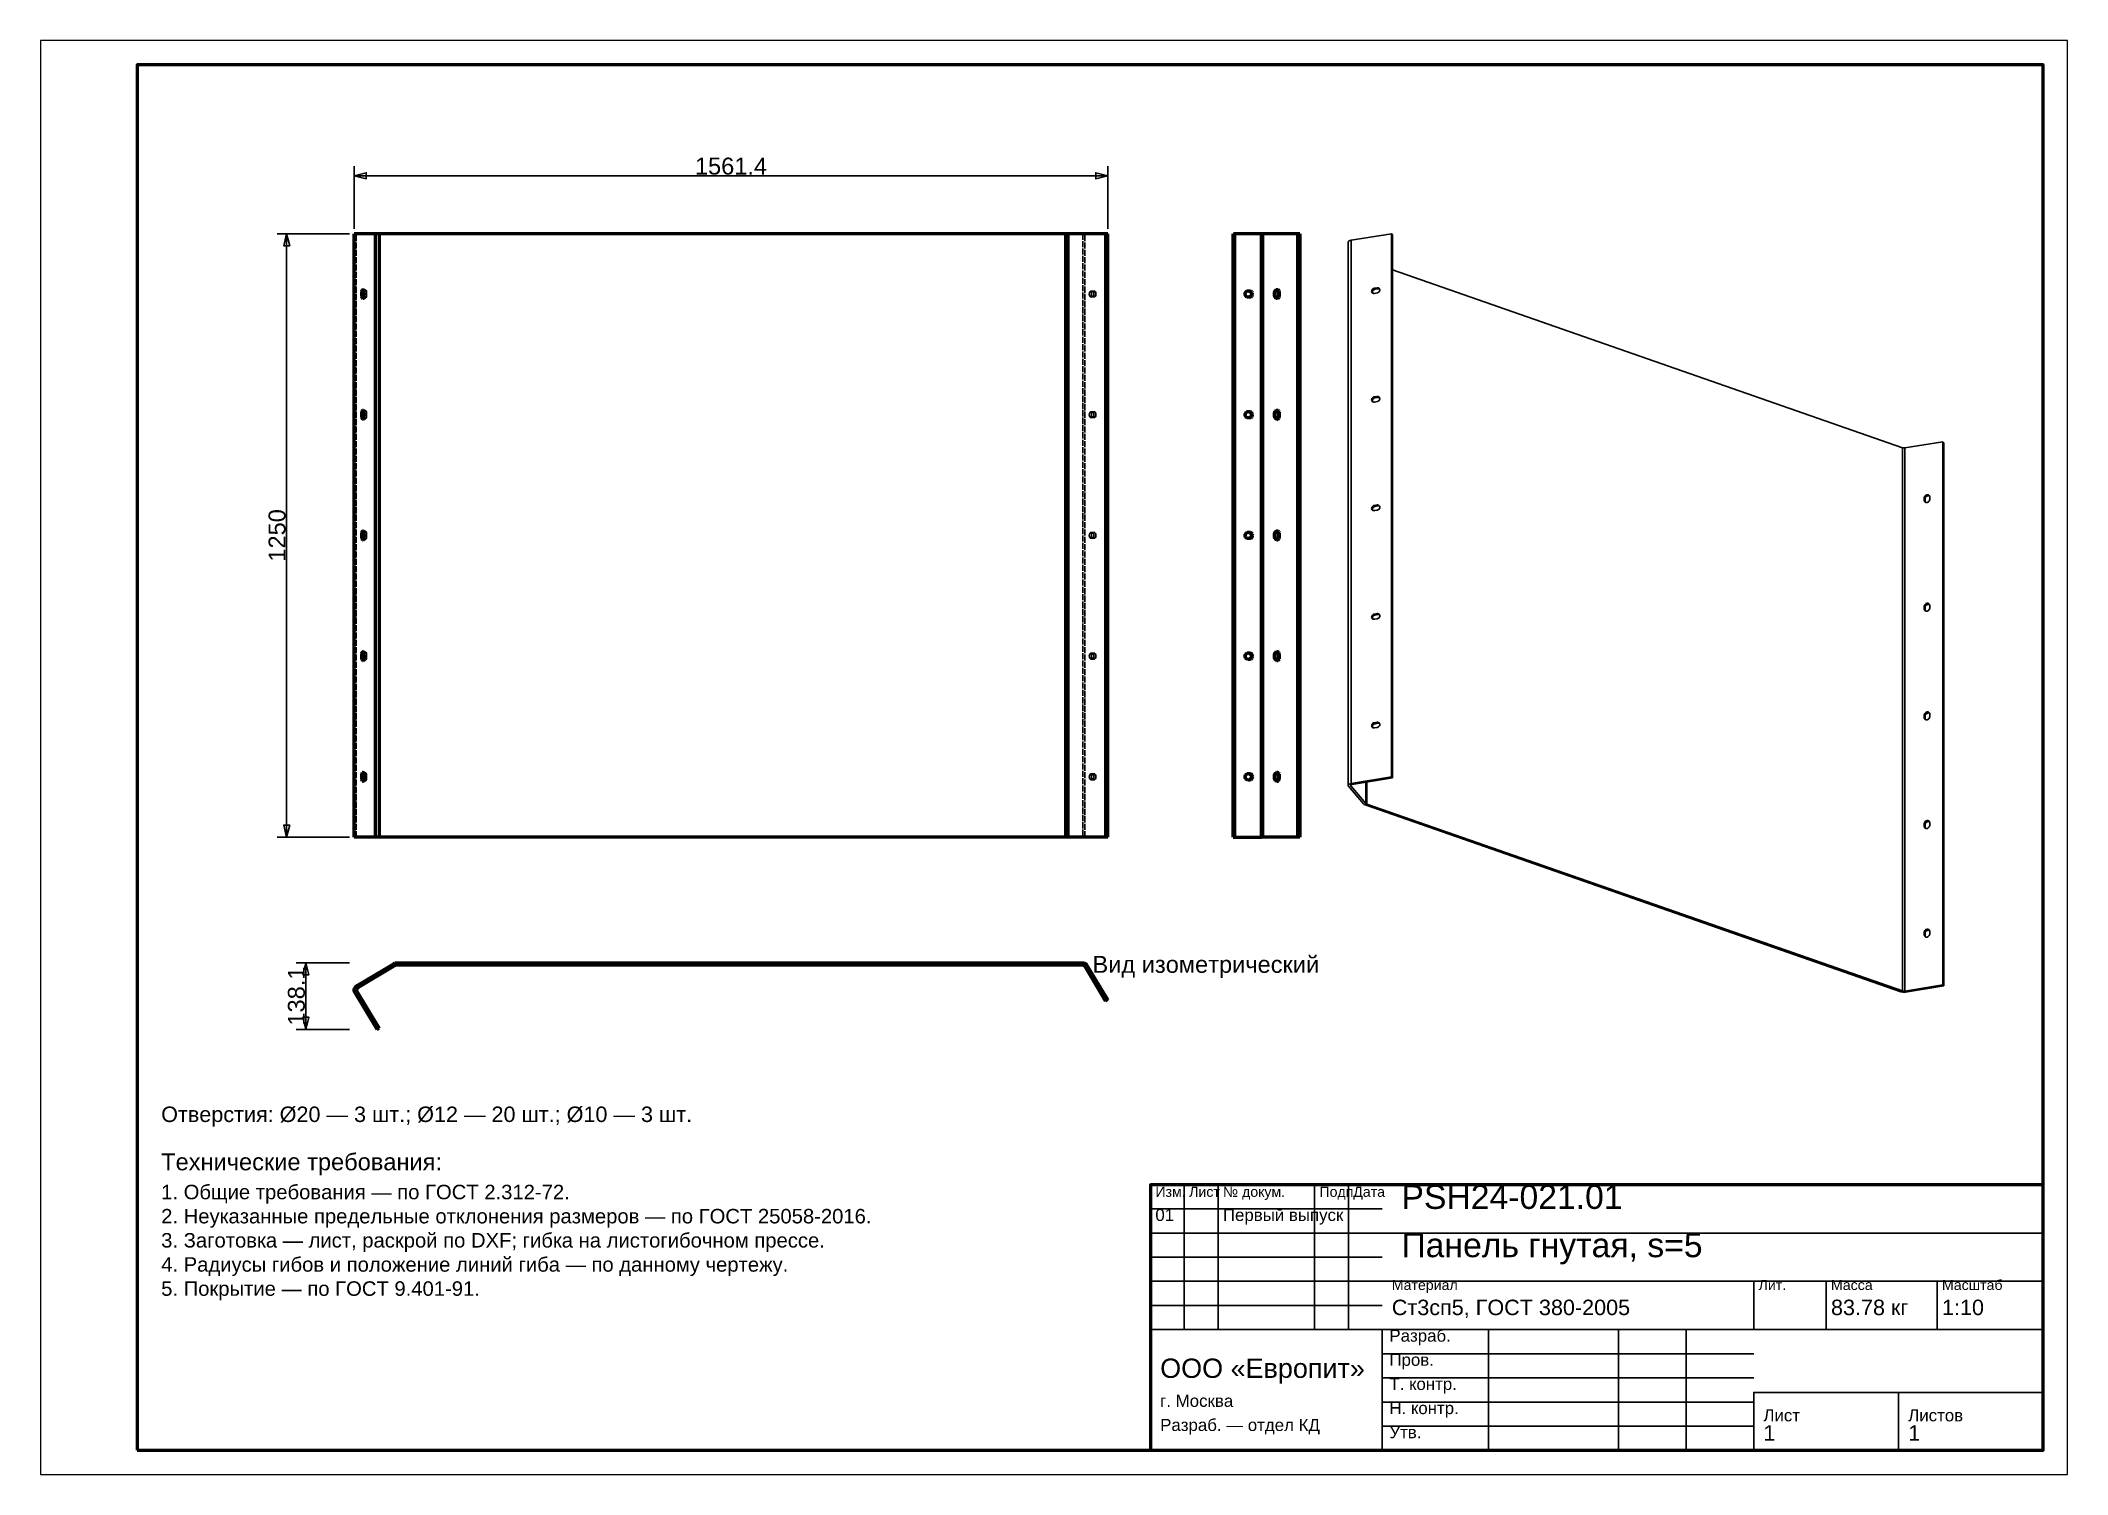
# Model space of a CAD drawing. Header units: millimetres. Extents: x 0 to 420, y 0 to 297.
import ezdxf
from ezdxf.enums import TextEntityAlignment as Align

# ---------------------------------------------------------------- set-up
doc = ezdxf.new("R2010")
doc.units = ezdxf.units.MM
doc.linetypes.add('DASHED', pattern=[1.524, 1.27, -0.254])
doc.styles.add('GOST', font='Arial')

msp = doc.modelspace()

# ---------------------------------------------------------------- texts
at = {"color": 7, "style": 'GOST'}
msp.add_text('1561.4', height=3.5, dxfattribs=at).set_placement((143.07, 271), align=Align.MIDDLE)
for s, p in [('1250', (49, 194.5)), ('138.1', (53, 99.09))]:
    msp.add_text(s, height=3.5, rotation=90, dxfattribs=at).set_placement(p, align=Align.MIDDLE)
at = {"color": 3, "style": 'GOST'}
msp.add_text('Вид изометрический', height=3.5, dxfattribs=at).set_placement((264.95, 103.9), align=Align.RIGHT)
at = {"color": 6, "style": 'GOST'}
msp.add_text('Отверстия: Ø20 — 3 шт.; Ø12 — 20 шт.; Ø10 — 3 шт.', height=3.2, dxfattribs=at).set_placement((25, 73))
at = {"color": 3, "style": 'GOST'}
for s, height, p in [('Технические требования:', 3.5, (25, 63)), ('1. Общие требования — по ГОСТ 2.312-72.', 3, (25, 57)), ('Изм.', 2.1, (231, 57.5)), ('Лист', 2.1, (238, 57.5)), ('№ докум.', 2.1, (245, 57.5)), ('Подп.', 2.1, (265, 57.5)), ('Дата', 2.1, (272, 57.5)), ('PSH24-021.01', 5, (282, 55)), ('2. Неуказанные предельные отклонения размеров — по ГОСТ 25058-2016.', 3, (25, 52)), ('01', 2.5, (231, 52.5)), ('Первый выпуск', 2.5, (245, 52.5)), ('3. Заготовка — лист, раскрой по DXF; гибка на листогибочном прессе.', 3, (25, 47)), ('Панель гнутая, s=5', 5, (282, 45)), ('4. Радиусы гибов и положение линий гиба — по данному чертежу.', 3, (25, 42)), ('5. Покрытие — по ГОСТ 9.401-91.', 3, (25, 37)), ('Материал', 2.1, (280, 38.2)), ('Лит.', 2.1, (356, 38.2)), ('Масса', 2.1, (371, 38.2)), ('Масштаб', 2.1, (394, 38.2)), ('Ст3сп5, ГОСТ 380-2005', 3.2, (280, 33)), ('83.78 кг', 3.2, (371, 33)), ('1:10', 3.2, (394, 33)), ('Разраб.', 2.5, (279.5, 27.5)), ('ООО «Европит»', 4, (232, 20)), ('Пров.', 2.5, (279.5, 22.5)), ('Т. контр.', 2.5, (279.5, 17.5)), ('г. Москва', 2.5, (232, 14)), ('Н. контр.', 2.5, (279.5, 12.5)), ('Лист', 2.5, (357, 11)), ('Листов', 2.5, (387, 11)), ('Разраб. — отдел КД', 2.5, (232, 9)), ('Утв.', 2.5, (279.5, 7.5)), ('1', 3.2, (357, 7)), ('1', 3.2, (387, 7))]:
    msp.add_text(s, height=height, dxfattribs=at).set_placement(p)

# ---------------------------------------------------------------- linework, layer by layer
at = {"color": 7, "lineweight": 35}
for p, q in [((65, 258), (65, 271)), ((65, 269), (221.14, 269)), ((221.14, 258), (221.14, 271)), ((64, 257), (49, 257)), ((51, 132), (51, 257)), ((64, 132), (49, 132)), ((64, 106), (53, 106)), ((55, 92.19), (55, 106)), ((64, 92.19), (53, 92.19)), ((237, 30), (237, 60)), ((244, 30), (244, 60)), ((264, 30), (264, 60)), ((271, 30), (271, 60)), ((230, 55), (278, 55)), ((230, 50), (278, 50)), ((278, 50), (415, 50)), ((230, 45), (278, 45)), ((230, 40), (278, 40)), ((278, 40), (415, 40)), ((355, 30), (355, 40)), ((370, 30), (370, 40)), ((393, 30), (393, 40)), ((230, 35), (278, 35)), ((230, 30), (278, 30)), ((278, 30), (415, 30)), ((300, 5), (300, 30)), ((327, 5), (327, 30)), ((341, 5), (341, 30)), ((278, 25), (355, 25)), ((278, 20), (355, 20)), ((355, 17), (415, 17)), ((278, 15), (355, 15)), ((278, 10), (355, 10))]:
    msp.add_line(p, q, dxfattribs=at)
at = {"color": 1, "lineweight": 70}
for p, q in [((69.34, 257), (65, 257)), ((65, 132), (65, 257)), ((69.38, 257), (69.34, 257)), ((69.34, 257), (69.34, 132)), ((69.42, 257), (69.38, 257)), ((69.47, 257), (69.42, 257)), ((69.52, 257), (69.47, 257)), ((69.58, 257), (69.52, 257)), ((69.64, 257), (69.58, 257)), ((69.7, 257), (69.64, 257)), ((69.77, 257), (69.7, 257)), ((69.83, 257), (69.77, 257)), ((69.9, 257), (69.83, 257)), ((69.97, 257), (69.9, 257)), ((70.05, 257), (69.97, 257)), ((70.12, 257), (70.05, 257)), ((70.19, 257), (70.12, 257)), ((212.37, 257), (70.19, 257)), ((70.19, 257), (70.19, 132)), ((212.41, 257), (212.37, 257)), ((212.37, 257), (212.37, 132)), ((212.45, 257), (212.41, 257)), ((212.49, 257), (212.45, 257)), ((212.52, 257), (212.49, 257)), ((212.56, 257), (212.52, 257)), ((212.6, 257), (212.56, 257)), ((212.64, 257), (212.6, 257)), ((212.68, 257), (212.64, 257)), ((212.71, 257), (212.68, 257)), ((212.75, 257), (212.71, 257)), ((212.78, 257), (212.75, 257)), ((212.82, 257), (212.78, 257)), ((212.85, 257), (212.82, 257)), ((212.89, 257), (212.85, 257)), ((220.65, 257), (212.89, 257)), ((212.89, 257), (212.89, 132)), ((220.71, 257), (220.65, 257)), ((220.65, 257), (220.65, 132)), ((220.77, 257), (220.71, 257)), ((220.83, 257), (220.77, 257)), ((220.88, 257), (220.83, 257)), ((220.93, 257), (220.88, 257)), ((220.97, 257), (220.93, 257)), ((221.01, 257), (220.97, 257)), ((221.04, 257), (221.01, 257)), ((221.07, 257), (221.04, 257)), ((221.09, 257), (221.07, 257)), ((221.11, 257), (221.09, 257)), ((221.13, 257), (221.11, 257)), ((221.14, 257), (221.13, 257)), ((221.14, 257), (221.14, 257)), ((221.14, 132), (221.14, 257)), ((247.14, 257), (247.4, 257)), ((247.14, 132), (247.14, 257)), ((247.4, 257), (247.4, 132)), ((252.99, 257), (247.4, 257)), ((252.99, 132), (252.99, 257)), ((253.25, 257), (252.99, 257)), ((260.46, 257), (253.25, 257)), ((253.25, 132), (253.25, 257)), ((260.53, 257), (260.46, 257)), ((260.46, 257), (260.46, 132)), ((260.58, 257), (260.53, 257)), ((260.64, 257), (260.58, 257)), ((260.69, 257), (260.64, 257)), ((260.74, 257), (260.69, 257)), ((260.78, 257), (260.74, 257)), ((260.82, 257), (260.78, 257)), ((260.85, 257), (260.82, 257)), ((260.88, 257), (260.85, 257)), ((260.91, 257), (260.88, 257)), ((260.92, 257), (260.91, 257)), ((260.94, 257), (260.92, 257)), ((260.95, 257), (260.94, 257)), ((260.95, 257), (260.95, 257)), ((260.95, 257), (260.95, 132)), ((66.52, 245.03), (66.49, 244.8)), ((66.49, 244.8), (66.49, 244.2)), ((66.49, 244.8), (66.92, 244.8)), ((66.49, 244.2), (66.52, 243.97)), ((66.49, 244.2), (66.92, 244.2)), ((66.58, 245.22), (66.52, 245.03)), ((66.52, 243.97), (66.58, 243.78)), ((66.63, 245.3), (66.58, 245.22)), ((66.58, 243.78), (66.63, 243.7)), ((66.68, 245.35), (66.63, 245.3)), ((66.63, 243.7), (66.68, 243.65)), ((66.74, 245.39), (66.68, 245.35)), ((66.68, 243.65), (66.74, 243.61)), ((66.8, 245.4), (66.74, 245.39)), ((66.74, 243.61), (66.8, 243.6)), ((66.86, 245.39), (66.8, 245.4)), ((66.8, 243.6), (66.86, 243.61)), ((66.92, 245.35), (66.86, 245.39)), ((66.86, 243.61), (66.92, 243.65)), ((66.97, 245.3), (66.92, 245.35)), ((66.92, 244.8), (66.95, 245.03)), ((66.92, 244.2), (66.92, 244.8)), ((66.95, 243.97), (66.92, 244.2)), ((66.92, 243.65), (66.97, 243.7)), ((66.95, 245.03), (67.02, 245.23)), ((67.02, 243.77), (66.95, 243.97)), ((67.02, 245.22), (66.97, 245.3)), ((66.97, 243.7), (67.02, 243.78)), ((67.09, 245.03), (67.02, 245.22)), ((67.02, 243.78), (67.09, 243.97)), ((67.11, 244.8), (67.09, 245.03)), ((67.09, 243.97), (67.11, 244.2)), ((67.11, 244.2), (67.11, 244.8)), ((249.63, 244.62), (249.62, 244.5)), ((249.62, 244.5), (249.63, 244.38)), ((249.66, 244.73), (249.63, 244.62)), ((249.63, 244.38), (249.66, 244.27)), ((249.71, 244.83), (249.66, 244.73)), ((249.66, 244.27), (249.71, 244.17)), ((249.77, 244.92), (249.71, 244.83)), ((249.71, 244.17), (249.77, 244.08)), ((249.85, 245), (249.77, 244.92)), ((249.77, 244.08), (249.85, 244)), ((249.94, 245.05), (249.85, 245)), ((249.85, 244), (249.94, 243.95)), ((250.04, 245.09), (249.94, 245.05)), ((249.94, 243.95), (250.04, 243.91)), ((250.14, 245.1), (250.04, 245.09)), ((250.04, 243.91), (250.14, 243.9)), ((250.65, 245.1), (250.14, 245.1)), ((250.14, 243.9), (250.65, 243.9)), ((250.4, 245.1), (250.5, 245.09)), ((250.5, 243.91), (250.4, 243.9)), ((250.5, 245.09), (250.59, 245.05)), ((250.59, 243.95), (250.5, 243.91)), ((250.59, 245.05), (250.68, 245)), ((250.68, 244), (250.59, 243.95)), ((250.75, 245.09), (250.65, 245.1)), ((250.65, 243.9), (250.75, 243.91)), ((250.68, 245), (250.76, 244.92)), ((250.76, 244.08), (250.68, 244)), ((250.85, 245.05), (250.75, 245.09)), ((250.75, 243.91), (250.85, 243.95)), ((250.76, 244.92), (250.82, 244.83)), ((250.82, 244.17), (250.76, 244.08)), ((250.82, 244.83), (250.87, 244.73)), ((250.87, 244.27), (250.82, 244.17)), ((250.94, 245), (250.85, 245.05)), ((250.85, 243.95), (250.94, 244)), ((250.87, 244.73), (250.9, 244.62)), ((250.9, 244.38), (250.87, 244.27)), ((250.9, 244.62), (250.91, 244.5)), ((250.91, 244.5), (250.9, 244.38)), ((251.02, 244.92), (250.94, 245)), ((250.94, 244), (251.02, 244.08)), ((251.08, 244.83), (251.02, 244.92)), ((251.02, 244.08), (251.08, 244.17)), ((251.13, 244.73), (251.08, 244.83)), ((251.08, 244.17), (251.13, 244.27)), ((251.16, 244.62), (251.13, 244.73)), ((251.13, 244.27), (251.16, 244.38)), ((251.17, 244.5), (251.16, 244.62)), ((251.16, 244.38), (251.17, 244.5)), ((255.74, 244.92), (255.73, 244.8)), ((255.73, 244.8), (255.73, 244.2)), ((255.73, 244.2), (255.74, 244.08)), ((255.77, 245.03), (255.74, 244.92)), ((255.74, 244.08), (255.77, 243.97)), ((255.82, 245.13), (255.77, 245.03)), ((255.77, 243.97), (255.82, 243.87)), ((255.89, 245.22), (255.82, 245.13)), ((255.82, 243.87), (255.89, 243.78)), ((255.96, 245.3), (255.89, 245.22)), ((255.89, 243.78), (255.96, 243.7)), ((256.05, 245.35), (255.96, 245.3)), ((255.96, 243.7), (256.05, 243.65)), ((256.15, 245.39), (256.05, 245.35)), ((256.05, 243.65), (256.15, 243.61)), ((256.12, 245.38), (256.27, 245.3)), ((256.27, 243.7), (256.12, 243.62)), ((256.25, 245.4), (256.15, 245.39)), ((256.15, 243.61), (256.25, 243.6)), ((256.35, 245.39), (256.25, 245.4)), ((256.25, 243.6), (256.35, 243.61)), ((256.27, 245.3), (256.4, 245.17)), ((256.4, 243.83), (256.27, 243.7)), ((256.45, 245.35), (256.35, 245.39)), ((256.35, 243.61), (256.45, 243.65)), ((256.4, 245.17), (256.48, 244.99)), ((256.48, 244.01), (256.4, 243.83)), ((256.53, 245.3), (256.45, 245.35)), ((256.45, 243.65), (256.53, 243.7)), ((256.48, 244.99), (256.51, 244.8)), ((256.51, 244.2), (256.48, 244.01)), ((256.51, 244.8), (256.51, 244.2)), ((256.76, 244.8), (256.51, 244.8)), ((256.76, 244.2), (256.51, 244.2)), ((256.61, 245.22), (256.53, 245.3)), ((256.53, 243.7), (256.61, 243.78)), ((256.68, 245.13), (256.61, 245.22)), ((256.61, 243.78), (256.68, 243.87)), ((256.72, 245.03), (256.68, 245.13)), ((256.68, 243.87), (256.72, 243.97)), ((256.75, 244.92), (256.72, 245.03)), ((256.72, 243.97), (256.75, 244.08)), ((256.76, 244.8), (256.75, 244.92)), ((256.75, 244.08), (256.76, 244.2)), ((256.76, 244.2), (256.76, 244.8)), ((66.52, 220.03), (66.49, 219.8)), ((66.49, 219.8), (66.49, 219.2)), ((66.49, 219.8), (66.92, 219.8)), ((66.49, 219.2), (66.52, 218.97)), ((66.49, 219.2), (66.92, 219.2)), ((66.58, 220.22), (66.52, 220.03)), ((66.52, 218.97), (66.58, 218.78)), ((66.63, 220.3), (66.58, 220.22)), ((66.58, 218.78), (66.63, 218.7)), ((66.68, 220.35), (66.63, 220.3)), ((66.63, 218.7), (66.68, 218.65)), ((66.74, 220.39), (66.68, 220.35)), ((66.68, 218.65), (66.74, 218.61)), ((66.8, 220.4), (66.74, 220.39)), ((66.74, 218.61), (66.8, 218.6)), ((66.86, 220.39), (66.8, 220.4)), ((66.8, 218.6), (66.86, 218.61)), ((66.92, 220.35), (66.86, 220.39)), ((66.86, 218.61), (66.92, 218.65)), ((66.97, 220.3), (66.92, 220.35)), ((66.92, 219.8), (66.95, 220.03)), ((66.92, 219.2), (66.92, 219.8)), ((66.95, 218.97), (66.92, 219.2)), ((66.92, 218.65), (66.97, 218.7)), ((66.95, 220.03), (67.02, 220.23)), ((67.02, 218.77), (66.95, 218.97)), ((67.02, 220.22), (66.97, 220.3)), ((66.97, 218.7), (67.02, 218.78)), ((67.09, 220.03), (67.02, 220.22)), ((67.02, 218.78), (67.09, 218.97)), ((67.11, 219.8), (67.09, 220.03)), ((67.09, 218.97), (67.11, 219.2)), ((67.11, 219.2), (67.11, 219.8)), ((249.63, 219.62), (249.62, 219.5)), ((249.62, 219.5), (249.63, 219.38)), ((249.66, 219.73), (249.63, 219.62)), ((249.63, 219.38), (249.66, 219.27)), ((249.71, 219.83), (249.66, 219.73)), ((249.66, 219.27), (249.71, 219.17)), ((249.77, 219.92), (249.71, 219.83)), ((249.71, 219.17), (249.77, 219.08)), ((249.85, 220), (249.77, 219.92)), ((249.77, 219.08), (249.85, 219)), ((249.94, 220.05), (249.85, 220)), ((249.85, 219), (249.94, 218.95)), ((250.04, 220.09), (249.94, 220.05)), ((249.94, 218.95), (250.04, 218.91)), ((250.14, 220.1), (250.04, 220.09)), ((250.04, 218.91), (250.14, 218.9)), ((250.65, 220.1), (250.14, 220.1)), ((250.14, 218.9), (250.65, 218.9)), ((250.4, 220.1), (250.5, 220.09)), ((250.5, 218.91), (250.4, 218.9)), ((250.5, 220.09), (250.59, 220.05)), ((250.59, 218.95), (250.5, 218.91)), ((250.59, 220.05), (250.68, 220)), ((250.68, 219), (250.59, 218.95)), ((250.75, 220.09), (250.65, 220.1)), ((250.65, 218.9), (250.75, 218.91)), ((250.68, 220), (250.76, 219.92)), ((250.76, 219.08), (250.68, 219)), ((250.85, 220.05), (250.75, 220.09)), ((250.75, 218.91), (250.85, 218.95)), ((250.76, 219.92), (250.82, 219.83)), ((250.82, 219.17), (250.76, 219.08)), ((250.82, 219.83), (250.87, 219.73)), ((250.87, 219.27), (250.82, 219.17)), ((250.94, 220), (250.85, 220.05)), ((250.85, 218.95), (250.94, 219)), ((250.87, 219.73), (250.9, 219.62)), ((250.9, 219.38), (250.87, 219.27)), ((250.9, 219.62), (250.91, 219.5)), ((250.91, 219.5), (250.9, 219.38)), ((251.02, 219.92), (250.94, 220)), ((250.94, 219), (251.02, 219.08)), ((251.08, 219.83), (251.02, 219.92)), ((251.02, 219.08), (251.08, 219.17)), ((251.13, 219.73), (251.08, 219.83)), ((251.08, 219.17), (251.13, 219.27)), ((251.16, 219.62), (251.13, 219.73)), ((251.13, 219.27), (251.16, 219.38)), ((251.17, 219.5), (251.16, 219.62)), ((251.16, 219.38), (251.17, 219.5)), ((255.74, 219.92), (255.73, 219.8)), ((255.73, 219.8), (255.73, 219.2)), ((255.73, 219.2), (255.74, 219.08)), ((255.77, 220.03), (255.74, 219.92)), ((255.74, 219.08), (255.77, 218.97)), ((255.82, 220.13), (255.77, 220.03)), ((255.77, 218.97), (255.82, 218.87)), ((255.89, 220.22), (255.82, 220.13)), ((255.82, 218.87), (255.89, 218.78)), ((255.96, 220.3), (255.89, 220.22)), ((255.89, 218.78), (255.96, 218.7)), ((256.05, 220.35), (255.96, 220.3)), ((255.96, 218.7), (256.05, 218.65)), ((256.15, 220.39), (256.05, 220.35)), ((256.05, 218.65), (256.15, 218.61)), ((256.12, 220.38), (256.27, 220.3)), ((256.27, 218.7), (256.12, 218.62)), ((256.25, 220.4), (256.15, 220.39)), ((256.15, 218.61), (256.25, 218.6)), ((256.35, 220.39), (256.25, 220.4)), ((256.25, 218.6), (256.35, 218.61)), ((256.27, 220.3), (256.4, 220.17)), ((256.4, 218.83), (256.27, 218.7)), ((256.45, 220.35), (256.35, 220.39)), ((256.35, 218.61), (256.45, 218.65)), ((256.4, 220.17), (256.48, 219.99)), ((256.48, 219.01), (256.4, 218.83)), ((256.53, 220.3), (256.45, 220.35)), ((256.45, 218.65), (256.53, 218.7)), ((256.48, 219.99), (256.51, 219.8)), ((256.51, 219.2), (256.48, 219.01)), ((256.51, 219.8), (256.51, 219.2)), ((256.76, 219.8), (256.51, 219.8)), ((256.76, 219.2), (256.51, 219.2)), ((256.61, 220.22), (256.53, 220.3)), ((256.53, 218.7), (256.61, 218.78)), ((256.68, 220.13), (256.61, 220.22)), ((256.61, 218.78), (256.68, 218.87)), ((256.72, 220.03), (256.68, 220.13)), ((256.68, 218.87), (256.72, 218.97)), ((256.75, 219.92), (256.72, 220.03)), ((256.72, 218.97), (256.75, 219.08)), ((256.76, 219.8), (256.75, 219.92)), ((256.75, 219.08), (256.76, 219.2)), ((256.76, 219.2), (256.76, 219.8)), ((66.52, 195.03), (66.49, 194.8)), ((66.49, 194.8), (66.49, 194.2)), ((66.49, 194.8), (66.92, 194.8)), ((66.49, 194.2), (66.52, 193.97)), ((66.49, 194.2), (66.92, 194.2)), ((66.58, 195.22), (66.52, 195.03)), ((66.52, 193.97), (66.58, 193.78)), ((66.63, 195.3), (66.58, 195.22)), ((66.58, 193.78), (66.63, 193.7)), ((66.68, 195.35), (66.63, 195.3)), ((66.63, 193.7), (66.68, 193.65)), ((66.74, 195.39), (66.68, 195.35)), ((66.68, 193.65), (66.74, 193.61)), ((66.8, 195.4), (66.74, 195.39)), ((66.74, 193.61), (66.8, 193.6)), ((66.86, 195.39), (66.8, 195.4)), ((66.8, 193.6), (66.86, 193.61)), ((66.92, 195.35), (66.86, 195.39)), ((66.86, 193.61), (66.92, 193.65)), ((66.97, 195.3), (66.92, 195.35)), ((66.92, 194.8), (66.95, 195.03)), ((66.92, 194.2), (66.92, 194.8)), ((66.95, 193.97), (66.92, 194.2)), ((66.92, 193.65), (66.97, 193.7)), ((66.95, 195.03), (67.02, 195.23)), ((67.02, 193.77), (66.95, 193.97)), ((67.02, 195.22), (66.97, 195.3)), ((66.97, 193.7), (67.02, 193.78)), ((67.09, 195.03), (67.02, 195.22)), ((67.02, 193.78), (67.09, 193.97)), ((67.11, 194.8), (67.09, 195.03)), ((67.09, 193.97), (67.11, 194.2)), ((67.11, 194.2), (67.11, 194.8)), ((249.63, 194.62), (249.62, 194.5)), ((249.62, 194.5), (249.63, 194.38)), ((249.66, 194.73), (249.63, 194.62)), ((249.63, 194.38), (249.66, 194.27)), ((249.71, 194.83), (249.66, 194.73)), ((249.66, 194.27), (249.71, 194.17)), ((249.77, 194.92), (249.71, 194.83)), ((249.71, 194.17), (249.77, 194.08)), ((249.85, 195), (249.77, 194.92)), ((249.77, 194.08), (249.85, 194)), ((249.94, 195.05), (249.85, 195)), ((249.85, 194), (249.94, 193.95)), ((250.04, 195.09), (249.94, 195.05)), ((249.94, 193.95), (250.04, 193.91)), ((250.14, 195.1), (250.04, 195.09)), ((250.04, 193.91), (250.14, 193.9)), ((250.65, 195.1), (250.14, 195.1)), ((250.14, 193.9), (250.65, 193.9)), ((250.4, 195.1), (250.5, 195.09)), ((250.5, 193.91), (250.4, 193.9)), ((250.5, 195.09), (250.59, 195.05)), ((250.59, 193.95), (250.5, 193.91)), ((250.59, 195.05), (250.68, 195)), ((250.68, 194), (250.59, 193.95)), ((250.75, 195.09), (250.65, 195.1)), ((250.65, 193.9), (250.75, 193.91)), ((250.68, 195), (250.76, 194.92)), ((250.76, 194.08), (250.68, 194)), ((250.85, 195.05), (250.75, 195.09)), ((250.75, 193.91), (250.85, 193.95)), ((250.76, 194.92), (250.82, 194.83)), ((250.82, 194.17), (250.76, 194.08)), ((250.82, 194.83), (250.87, 194.73)), ((250.87, 194.27), (250.82, 194.17)), ((250.94, 195), (250.85, 195.05)), ((250.85, 193.95), (250.94, 194)), ((250.87, 194.73), (250.9, 194.62)), ((250.9, 194.38), (250.87, 194.27)), ((250.9, 194.62), (250.91, 194.5)), ((250.91, 194.5), (250.9, 194.38)), ((251.02, 194.92), (250.94, 195)), ((250.94, 194), (251.02, 194.08)), ((251.08, 194.83), (251.02, 194.92)), ((251.02, 194.08), (251.08, 194.17)), ((251.13, 194.73), (251.08, 194.83)), ((251.08, 194.17), (251.13, 194.27)), ((251.16, 194.62), (251.13, 194.73)), ((251.13, 194.27), (251.16, 194.38)), ((251.17, 194.5), (251.16, 194.62)), ((251.16, 194.38), (251.17, 194.5)), ((255.74, 194.92), (255.73, 194.8)), ((255.73, 194.8), (255.73, 194.2)), ((255.73, 194.2), (255.74, 194.08)), ((255.77, 195.03), (255.74, 194.92)), ((255.74, 194.08), (255.77, 193.97)), ((255.82, 195.13), (255.77, 195.03)), ((255.77, 193.97), (255.82, 193.87)), ((255.89, 195.22), (255.82, 195.13)), ((255.82, 193.87), (255.89, 193.78)), ((255.96, 195.3), (255.89, 195.22)), ((255.89, 193.78), (255.96, 193.7)), ((256.05, 195.35), (255.96, 195.3)), ((255.96, 193.7), (256.05, 193.65)), ((256.15, 195.39), (256.05, 195.35)), ((256.05, 193.65), (256.15, 193.61)), ((256.12, 195.38), (256.27, 195.3)), ((256.27, 193.7), (256.12, 193.62)), ((256.25, 195.4), (256.15, 195.39)), ((256.15, 193.61), (256.25, 193.6)), ((256.35, 195.39), (256.25, 195.4)), ((256.25, 193.6), (256.35, 193.61)), ((256.27, 195.3), (256.4, 195.17)), ((256.4, 193.83), (256.27, 193.7)), ((256.45, 195.35), (256.35, 195.39)), ((256.35, 193.61), (256.45, 193.65)), ((256.4, 195.17), (256.48, 194.99)), ((256.48, 194.01), (256.4, 193.83)), ((256.53, 195.3), (256.45, 195.35)), ((256.45, 193.65), (256.53, 193.7)), ((256.48, 194.99), (256.51, 194.8)), ((256.51, 194.2), (256.48, 194.01)), ((256.51, 194.8), (256.51, 194.2)), ((256.76, 194.8), (256.51, 194.8)), ((256.76, 194.2), (256.51, 194.2)), ((256.61, 195.22), (256.53, 195.3)), ((256.53, 193.7), (256.61, 193.78)), ((256.68, 195.13), (256.61, 195.22)), ((256.61, 193.78), (256.68, 193.87)), ((256.72, 195.03), (256.68, 195.13)), ((256.68, 193.87), (256.72, 193.97)), ((256.75, 194.92), (256.72, 195.03)), ((256.72, 193.97), (256.75, 194.08)), ((256.76, 194.8), (256.75, 194.92)), ((256.75, 194.08), (256.76, 194.2)), ((256.76, 194.2), (256.76, 194.8)), ((66.52, 170.03), (66.49, 169.8)), ((66.49, 169.8), (66.49, 169.2)), ((66.49, 169.8), (66.92, 169.8)), ((66.49, 169.2), (66.52, 168.97)), ((66.49, 169.2), (66.92, 169.2)), ((66.58, 170.22), (66.52, 170.03)), ((66.52, 168.97), (66.58, 168.78)), ((66.63, 170.3), (66.58, 170.22)), ((66.58, 168.78), (66.63, 168.7)), ((66.68, 170.35), (66.63, 170.3)), ((66.63, 168.7), (66.68, 168.65)), ((66.74, 170.39), (66.68, 170.35)), ((66.68, 168.65), (66.74, 168.61)), ((66.8, 170.4), (66.74, 170.39)), ((66.74, 168.61), (66.8, 168.6)), ((66.86, 170.39), (66.8, 170.4)), ((66.8, 168.6), (66.86, 168.61)), ((66.92, 170.35), (66.86, 170.39)), ((66.86, 168.61), (66.92, 168.65)), ((66.97, 170.3), (66.92, 170.35)), ((66.92, 169.8), (66.95, 170.03)), ((66.92, 169.2), (66.92, 169.8)), ((66.95, 168.97), (66.92, 169.2)), ((66.92, 168.65), (66.97, 168.7)), ((66.95, 170.03), (67.02, 170.23)), ((67.02, 168.77), (66.95, 168.97)), ((67.02, 170.22), (66.97, 170.3)), ((66.97, 168.7), (67.02, 168.78)), ((67.09, 170.03), (67.02, 170.22)), ((67.02, 168.78), (67.09, 168.97)), ((67.11, 169.8), (67.09, 170.03)), ((67.09, 168.97), (67.11, 169.2)), ((67.11, 169.2), (67.11, 169.8)), ((249.63, 169.62), (249.62, 169.5)), ((249.62, 169.5), (249.63, 169.38)), ((249.66, 169.73), (249.63, 169.62)), ((249.63, 169.38), (249.66, 169.27)), ((249.71, 169.83), (249.66, 169.73)), ((249.66, 169.27), (249.71, 169.17)), ((249.77, 169.92), (249.71, 169.83)), ((249.71, 169.17), (249.77, 169.08)), ((249.85, 170), (249.77, 169.92)), ((249.77, 169.08), (249.85, 169)), ((249.94, 170.05), (249.85, 170)), ((249.85, 169), (249.94, 168.95)), ((250.04, 170.09), (249.94, 170.05)), ((249.94, 168.95), (250.04, 168.91)), ((250.14, 170.1), (250.04, 170.09)), ((250.04, 168.91), (250.14, 168.9)), ((250.65, 170.1), (250.14, 170.1)), ((250.14, 168.9), (250.65, 168.9)), ((250.4, 170.1), (250.5, 170.09)), ((250.5, 168.91), (250.4, 168.9)), ((250.5, 170.09), (250.59, 170.05)), ((250.59, 168.95), (250.5, 168.91)), ((250.59, 170.05), (250.68, 170)), ((250.68, 169), (250.59, 168.95)), ((250.75, 170.09), (250.65, 170.1)), ((250.65, 168.9), (250.75, 168.91)), ((250.68, 170), (250.76, 169.92)), ((250.76, 169.08), (250.68, 169)), ((250.85, 170.05), (250.75, 170.09)), ((250.75, 168.91), (250.85, 168.95)), ((250.76, 169.92), (250.82, 169.83)), ((250.82, 169.17), (250.76, 169.08)), ((250.82, 169.83), (250.87, 169.73)), ((250.87, 169.27), (250.82, 169.17)), ((250.94, 170), (250.85, 170.05)), ((250.85, 168.95), (250.94, 169)), ((250.87, 169.73), (250.9, 169.62)), ((250.9, 169.38), (250.87, 169.27)), ((250.9, 169.62), (250.91, 169.5)), ((250.91, 169.5), (250.9, 169.38)), ((251.02, 169.92), (250.94, 170)), ((250.94, 169), (251.02, 169.08)), ((251.08, 169.83), (251.02, 169.92)), ((251.02, 169.08), (251.08, 169.17)), ((251.13, 169.73), (251.08, 169.83)), ((251.08, 169.17), (251.13, 169.27)), ((251.16, 169.62), (251.13, 169.73)), ((251.13, 169.27), (251.16, 169.38)), ((251.17, 169.5), (251.16, 169.62)), ((251.16, 169.38), (251.17, 169.5)), ((255.74, 169.92), (255.73, 169.8)), ((255.73, 169.8), (255.73, 169.2)), ((255.73, 169.2), (255.74, 169.08)), ((255.77, 170.03), (255.74, 169.92)), ((255.74, 169.08), (255.77, 168.97)), ((255.82, 170.13), (255.77, 170.03)), ((255.77, 168.97), (255.82, 168.87)), ((255.89, 170.22), (255.82, 170.13)), ((255.82, 168.87), (255.89, 168.78)), ((255.96, 170.3), (255.89, 170.22)), ((255.89, 168.78), (255.96, 168.7)), ((256.05, 170.35), (255.96, 170.3)), ((255.96, 168.7), (256.05, 168.65)), ((256.15, 170.39), (256.05, 170.35)), ((256.05, 168.65), (256.15, 168.61)), ((256.12, 170.38), (256.27, 170.3)), ((256.27, 168.7), (256.12, 168.62)), ((256.25, 170.4), (256.15, 170.39)), ((256.15, 168.61), (256.25, 168.6)), ((256.35, 170.39), (256.25, 170.4)), ((256.25, 168.6), (256.35, 168.61)), ((256.27, 170.3), (256.4, 170.17)), ((256.4, 168.83), (256.27, 168.7)), ((256.45, 170.35), (256.35, 170.39)), ((256.35, 168.61), (256.45, 168.65)), ((256.4, 170.17), (256.48, 169.99)), ((256.48, 169.01), (256.4, 168.83)), ((256.53, 170.3), (256.45, 170.35)), ((256.45, 168.65), (256.53, 168.7)), ((256.48, 169.99), (256.51, 169.8)), ((256.51, 169.2), (256.48, 169.01)), ((256.51, 169.8), (256.51, 169.2)), ((256.76, 169.8), (256.51, 169.8)), ((256.76, 169.2), (256.51, 169.2)), ((256.61, 170.22), (256.53, 170.3)), ((256.53, 168.7), (256.61, 168.78)), ((256.68, 170.13), (256.61, 170.22)), ((256.61, 168.78), (256.68, 168.87)), ((256.72, 170.03), (256.68, 170.13)), ((256.68, 168.87), (256.72, 168.97)), ((256.75, 169.92), (256.72, 170.03)), ((256.72, 168.97), (256.75, 169.08)), ((256.76, 169.8), (256.75, 169.92)), ((256.75, 169.08), (256.76, 169.2)), ((256.76, 169.2), (256.76, 169.8)), ((66.52, 145.03), (66.49, 144.8)), ((66.49, 144.8), (66.49, 144.2)), ((66.49, 144.8), (66.92, 144.8)), ((66.49, 144.2), (66.52, 143.97)), ((66.49, 144.2), (66.92, 144.2)), ((66.58, 145.22), (66.52, 145.03)), ((66.52, 143.97), (66.58, 143.78)), ((66.63, 145.3), (66.58, 145.22)), ((66.58, 143.78), (66.63, 143.7)), ((66.68, 145.35), (66.63, 145.3)), ((66.63, 143.7), (66.68, 143.65)), ((66.74, 145.39), (66.68, 145.35)), ((66.68, 143.65), (66.74, 143.61)), ((66.8, 145.4), (66.74, 145.39)), ((66.74, 143.61), (66.8, 143.6)), ((66.86, 145.39), (66.8, 145.4)), ((66.8, 143.6), (66.86, 143.61)), ((66.92, 145.35), (66.86, 145.39)), ((66.86, 143.61), (66.92, 143.65)), ((66.97, 145.3), (66.92, 145.35)), ((66.92, 144.8), (66.95, 145.03)), ((66.92, 144.2), (66.92, 144.8)), ((66.95, 143.97), (66.92, 144.2)), ((66.92, 143.65), (66.97, 143.7)), ((66.95, 145.03), (67.02, 145.23)), ((67.02, 143.77), (66.95, 143.97)), ((67.02, 145.22), (66.97, 145.3)), ((66.97, 143.7), (67.02, 143.78)), ((67.09, 145.03), (67.02, 145.22)), ((67.02, 143.78), (67.09, 143.97)), ((67.11, 144.8), (67.09, 145.03)), ((67.09, 143.97), (67.11, 144.2)), ((67.11, 144.2), (67.11, 144.8)), ((249.63, 144.62), (249.62, 144.5)), ((249.62, 144.5), (249.63, 144.38)), ((249.66, 144.73), (249.63, 144.62)), ((249.63, 144.38), (249.66, 144.27)), ((249.71, 144.83), (249.66, 144.73)), ((249.66, 144.27), (249.71, 144.17)), ((249.77, 144.92), (249.71, 144.83)), ((249.71, 144.17), (249.77, 144.08)), ((249.85, 145), (249.77, 144.92)), ((249.77, 144.08), (249.85, 144)), ((249.94, 145.05), (249.85, 145)), ((249.85, 144), (249.94, 143.95)), ((250.04, 145.09), (249.94, 145.05)), ((249.94, 143.95), (250.04, 143.91)), ((250.14, 145.1), (250.04, 145.09)), ((250.04, 143.91), (250.14, 143.9)), ((250.65, 145.1), (250.14, 145.1)), ((250.14, 143.9), (250.65, 143.9)), ((250.4, 145.1), (250.5, 145.09)), ((250.5, 143.91), (250.4, 143.9)), ((250.5, 145.09), (250.59, 145.05)), ((250.59, 143.95), (250.5, 143.91)), ((250.59, 145.05), (250.68, 145)), ((250.68, 144), (250.59, 143.95)), ((250.75, 145.09), (250.65, 145.1)), ((250.65, 143.9), (250.75, 143.91)), ((250.68, 145), (250.76, 144.92)), ((250.76, 144.08), (250.68, 144)), ((250.85, 145.05), (250.75, 145.09)), ((250.75, 143.91), (250.85, 143.95)), ((250.76, 144.92), (250.82, 144.83)), ((250.82, 144.17), (250.76, 144.08)), ((250.82, 144.83), (250.87, 144.73)), ((250.87, 144.27), (250.82, 144.17)), ((250.94, 145), (250.85, 145.05)), ((250.85, 143.95), (250.94, 144)), ((250.87, 144.73), (250.9, 144.62)), ((250.9, 144.38), (250.87, 144.27)), ((250.9, 144.62), (250.91, 144.5)), ((250.91, 144.5), (250.9, 144.38)), ((251.02, 144.92), (250.94, 145)), ((250.94, 144), (251.02, 144.08)), ((251.08, 144.83), (251.02, 144.92)), ((251.02, 144.08), (251.08, 144.17)), ((251.13, 144.73), (251.08, 144.83)), ((251.08, 144.17), (251.13, 144.27)), ((251.16, 144.62), (251.13, 144.73)), ((251.13, 144.27), (251.16, 144.38)), ((251.17, 144.5), (251.16, 144.62)), ((251.16, 144.38), (251.17, 144.5)), ((255.74, 144.92), (255.73, 144.8)), ((255.73, 144.8), (255.73, 144.2)), ((255.73, 144.2), (255.74, 144.08)), ((255.77, 145.03), (255.74, 144.92)), ((255.74, 144.08), (255.77, 143.97)), ((255.82, 145.13), (255.77, 145.03)), ((255.77, 143.97), (255.82, 143.87)), ((255.89, 145.22), (255.82, 145.13)), ((255.82, 143.87), (255.89, 143.78)), ((255.96, 145.3), (255.89, 145.22)), ((255.89, 143.78), (255.96, 143.7)), ((256.05, 145.35), (255.96, 145.3)), ((255.96, 143.7), (256.05, 143.65)), ((256.15, 145.39), (256.05, 145.35)), ((256.05, 143.65), (256.15, 143.61)), ((256.12, 145.38), (256.27, 145.3)), ((256.27, 143.7), (256.12, 143.62)), ((256.25, 145.4), (256.15, 145.39)), ((256.15, 143.61), (256.25, 143.6)), ((256.35, 145.39), (256.25, 145.4)), ((256.25, 143.6), (256.35, 143.61)), ((256.27, 145.3), (256.4, 145.17)), ((256.4, 143.83), (256.27, 143.7)), ((256.45, 145.35), (256.35, 145.39)), ((256.35, 143.61), (256.45, 143.65)), ((256.4, 145.17), (256.48, 144.99)), ((256.48, 144.01), (256.4, 143.83)), ((256.53, 145.3), (256.45, 145.35)), ((256.45, 143.65), (256.53, 143.7)), ((256.48, 144.99), (256.51, 144.8)), ((256.51, 144.2), (256.48, 144.01)), ((256.51, 144.8), (256.51, 144.2)), ((256.76, 144.8), (256.51, 144.8)), ((256.76, 144.2), (256.51, 144.2)), ((256.61, 145.22), (256.53, 145.3)), ((256.53, 143.7), (256.61, 143.78)), ((256.68, 145.13), (256.61, 145.22)), ((256.61, 143.78), (256.68, 143.87)), ((256.72, 145.03), (256.68, 145.13)), ((256.68, 143.87), (256.72, 143.97)), ((256.75, 144.92), (256.72, 145.03)), ((256.72, 143.97), (256.75, 144.08)), ((256.76, 144.8), (256.75, 144.92)), ((256.75, 144.08), (256.76, 144.2)), ((256.76, 144.2), (256.76, 144.8)), ((69.34, 132), (65, 132)), ((69.38, 132), (69.34, 132)), ((69.42, 132), (69.38, 132)), ((69.47, 132), (69.42, 132)), ((69.52, 132), (69.47, 132)), ((69.58, 132), (69.52, 132)), ((69.64, 132), (69.58, 132)), ((69.7, 132), (69.64, 132)), ((69.77, 132), (69.7, 132)), ((69.83, 132), (69.77, 132)), ((69.9, 132), (69.83, 132)), ((69.97, 132), (69.9, 132)), ((70.05, 132), (69.97, 132)), ((70.12, 132), (70.05, 132)), ((70.19, 132), (70.12, 132)), ((212.37, 132), (70.19, 132)), ((212.41, 132), (212.37, 132)), ((212.45, 132), (212.41, 132)), ((212.49, 132), (212.45, 132)), ((212.52, 132), (212.49, 132)), ((212.56, 132), (212.52, 132)), ((212.6, 132), (212.56, 132)), ((212.64, 132), (212.6, 132)), ((212.68, 132), (212.64, 132)), ((212.71, 132), (212.68, 132)), ((212.75, 132), (212.71, 132)), ((212.78, 132), (212.75, 132)), ((212.82, 132), (212.78, 132)), ((212.85, 132), (212.82, 132)), ((212.89, 132), (212.85, 132)), ((220.65, 132), (212.89, 132)), ((220.71, 132), (220.65, 132)), ((220.77, 132), (220.71, 132)), ((220.83, 132), (220.77, 132)), ((220.88, 132), (220.83, 132)), ((220.93, 132), (220.88, 132)), ((220.97, 132), (220.93, 132)), ((221.01, 132), (220.97, 132)), ((221.04, 132), (221.01, 132)), ((221.07, 132), (221.04, 132)), ((221.09, 132), (221.07, 132)), ((221.11, 132), (221.09, 132)), ((221.13, 132), (221.11, 132)), ((221.14, 132), (221.13, 132)), ((221.14, 132), (221.14, 132)), ((247.14, 132), (247.4, 132)), ((247.4, 132), (252.99, 132)), ((253.25, 132), (252.99, 132)), ((260.46, 132), (253.25, 132)), ((260.53, 132), (260.46, 132)), ((260.58, 132), (260.53, 132)), ((260.64, 132), (260.58, 132)), ((260.69, 132), (260.64, 132)), ((260.74, 132), (260.69, 132)), ((260.78, 132), (260.74, 132)), ((260.82, 132), (260.78, 132)), ((260.85, 132), (260.82, 132)), ((260.88, 132), (260.85, 132)), ((260.91, 132), (260.88, 132)), ((260.92, 132), (260.91, 132)), ((260.94, 132), (260.92, 132)), ((260.95, 132), (260.94, 132)), ((260.95, 132), (260.95, 132)), ((65.48, 101.19), (73.25, 105.86)), ((73.51, 105.43), (65.74, 100.76)), ((73.25, 105.86), (73.41, 105.94)), ((73.41, 105.94), (73.58, 105.98)), ((73.63, 105.48), (73.51, 105.43)), ((73.58, 105.98), (73.76, 106)), ((73.76, 105.5), (73.63, 105.48)), ((73.76, 106), (215.94, 106)), ((73.76, 105.5), (73.76, 106)), ((215.94, 105.5), (73.76, 105.5)), ((215.94, 106), (216.15, 105.98)), ((215.94, 105.5), (215.94, 106)), ((216.11, 105.47), (215.94, 105.5)), ((216.26, 105.39), (216.11, 105.47)), ((216.15, 105.98), (216.34, 105.92)), ((216.37, 105.26), (216.26, 105.39)), ((216.34, 105.92), (216.52, 105.82)), ((220.7, 98.04), (216.37, 105.26)), ((216.52, 105.82), (216.68, 105.68)), ((216.68, 105.68), (216.8, 105.52)), ((216.8, 105.52), (221.13, 98.3)), ((65.06, 100.68), (65.16, 100.88)), ((65.16, 100.88), (65.3, 101.05)), ((65.3, 101.05), (65.48, 101.19)), ((65, 100.46), (65.06, 100.68)), ((65, 100.24), (65, 100.46)), ((65.05, 100.02), (65, 100.24)), ((65.14, 99.82), (65.05, 100.02)), ((69.72, 92.19), (65.14, 99.82)), ((65.54, 100.53), (65.5, 100.38)), ((65.5, 100.38), (65.51, 100.22)), ((65.51, 100.22), (65.57, 100.08)), ((65.62, 100.66), (65.54, 100.53)), ((65.57, 100.08), (70.15, 92.45)), ((65.74, 100.76), (65.62, 100.66)), ((221.13, 98.3), (220.7, 98.04)), ((69.72, 92.19), (70.15, 92.45))]:
    msp.add_line(p, q, dxfattribs=at)
at = {"color": 5, "linetype": 'DASHED', "lineweight": 35}
for p, q in [((65, 257), (65.43, 257)), ((65.43, 257), (69.76, 257)), ((65.43, 132), (65.43, 257)), ((69.76, 257), (69.34, 257)), ((69.76, 257), (69.78, 257)), ((69.78, 257), (69.81, 257)), ((69.81, 257), (69.83, 257)), ((69.83, 257), (69.86, 257)), ((69.86, 257), (69.88, 257)), ((69.88, 257), (69.91, 257)), ((69.91, 257), (69.95, 257)), ((69.95, 257), (69.98, 257)), ((69.98, 257), (70.01, 257)), ((70.01, 257), (70.05, 257)), ((70.05, 257), (70.08, 257)), ((70.08, 257), (70.12, 257)), ((70.12, 257), (70.16, 257)), ((70.16, 257), (70.19, 257)), ((70.19, 257), (212.37, 257)), ((212.37, 257), (212.39, 257)), ((212.39, 257), (212.41, 257)), ((212.41, 257), (212.43, 257)), ((212.43, 257), (212.45, 257)), ((212.45, 257), (212.47, 257)), ((212.47, 257), (212.49, 257)), ((212.49, 257), (212.5, 257)), ((212.5, 257), (212.52, 257)), ((212.52, 257), (212.54, 257)), ((212.54, 257), (212.56, 257)), ((212.56, 257), (212.58, 257)), ((212.58, 257), (212.59, 257)), ((212.59, 257), (212.61, 257)), ((212.61, 257), (212.63, 257)), ((212.63, 257), (212.89, 257)), ((212.63, 257), (220.4, 257)), ((215.98, 257), (215.98, 132)), ((220.57, 257), (215.98, 257)), ((216.41, 257), (215.98, 257)), ((216.41, 257), (221, 257)), ((216.41, 132), (216.41, 257)), ((220.4, 257), (220.65, 257)), ((220.4, 257), (220.43, 257)), ((220.43, 257), (220.46, 257)), ((220.46, 257), (220.48, 257)), ((220.48, 257), (220.51, 257)), ((220.51, 257), (220.53, 257)), ((220.53, 257), (220.55, 257)), ((220.55, 257), (220.57, 257)), ((220.57, 257), (220.59, 257)), ((220.58, 257), (220.57, 257)), ((220.57, 257), (221, 257)), ((220.59, 257), (220.58, 257)), ((220.59, 257), (220.6, 257)), ((220.6, 257), (220.59, 257)), ((220.59, 257), (220.59, 257)), ((220.6, 257), (220.62, 257)), ((220.61, 257), (220.6, 257)), ((220.62, 257), (220.61, 257)), ((220.61, 257), (220.61, 257)), ((220.62, 257), (220.63, 257)), ((220.63, 257), (220.62, 257)), ((220.62, 257), (220.62, 257)), ((220.63, 257), (220.63, 257)), ((220.63, 257), (220.64, 257)), ((220.64, 257), (220.63, 257)), ((220.63, 257), (220.63, 257)), ((220.63, 257), (220.63, 257)), ((220.64, 257), (220.64, 257)), ((220.64, 257), (220.64, 257)), ((220.64, 257), (220.64, 257)), ((221, 257), (221.01, 257)), ((221.01, 257), (221.03, 257)), ((221.03, 257), (221.05, 257)), ((221.05, 257), (221.06, 257)), ((221.06, 257), (221.08, 257)), ((221.08, 257), (221.09, 257)), ((221.09, 257), (221.1, 257)), ((221.1, 257), (221.11, 257)), ((221.11, 257), (221.12, 257)), ((221.12, 257), (221.13, 257)), ((221.13, 257), (221.13, 257)), ((221.13, 257), (221.13, 257)), ((221.13, 257), (221.14, 257)), ((221.14, 257), (221.14, 257)), ((247.14, 257), (254.77, 257)), ((252.99, 257), (260.21, 257)), ((255.02, 257), (252.99, 257)), ((254.77, 257), (254.87, 257)), ((255.02, 257), (254.77, 257)), ((254.87, 257), (254.97, 257)), ((254.97, 257), (255.08, 257)), ((255.07, 257), (255.02, 257)), ((255.13, 257), (255.07, 257)), ((255.08, 257), (255.19, 257)), ((255.18, 257), (255.13, 257)), ((255.24, 257), (255.18, 257)), ((255.19, 257), (255.3, 257)), ((255.29, 257), (255.24, 257)), ((255.35, 257), (255.29, 257)), ((255.3, 257), (255.41, 257)), ((255.4, 257), (255.35, 257)), ((255.46, 257), (255.4, 257)), ((255.41, 257), (255.52, 257)), ((255.51, 257), (255.46, 257)), ((255.56, 257), (255.51, 257)), ((255.52, 257), (255.63, 257)), ((255.6, 257), (255.56, 257)), ((255.64, 257), (255.6, 257)), ((255.63, 257), (255.73, 257)), ((255.68, 257), (255.64, 257)), ((255.71, 257), (255.68, 257)), ((260.38, 257), (255.71, 257)), ((255.71, 257), (256.14, 257)), ((255.73, 257), (255.83, 257)), ((255.83, 257), (255.92, 257)), ((255.92, 257), (256, 257)), ((256, 257), (256.08, 257)), ((256.08, 257), (256.14, 257)), ((256.14, 257), (260.81, 257)), ((260.21, 257), (260.46, 257)), ((260.21, 257), (260.24, 257)), ((260.24, 257), (260.27, 257)), ((260.27, 257), (260.29, 257)), ((260.29, 257), (260.32, 257)), ((260.32, 257), (260.34, 257)), ((260.34, 257), (260.36, 257)), ((260.36, 257), (260.38, 257)), ((260.38, 257), (260.4, 257)), ((260.39, 257), (260.38, 257)), ((260.38, 257), (260.81, 257)), ((260.4, 257), (260.39, 257)), ((260.4, 257), (260.42, 257)), ((260.41, 257), (260.4, 257)), ((260.4, 257), (260.4, 257)), ((260.42, 257), (260.41, 257)), ((260.42, 257), (260.43, 257)), ((260.43, 257), (260.42, 257)), ((260.42, 257), (260.42, 257)), ((260.43, 257), (260.44, 257)), ((260.44, 257), (260.43, 257)), ((260.44, 257), (260.44, 257)), ((260.44, 257), (260.45, 257)), ((260.45, 257), (260.44, 257)), ((260.44, 257), (260.44, 257)), ((260.44, 257), (260.44, 257)), ((260.45, 257), (260.45, 257)), ((260.45, 257), (260.95, 257)), ((260.45, 132), (260.45, 257)), ((260.45, 132), (260.45, 257)), ((260.45, 257), (260.95, 257)), ((260.45, 257), (260.45, 257)), ((260.45, 257), (260.45, 257)), ((260.45, 257), (260.45, 257)), ((260.81, 257), (260.83, 257)), ((260.83, 257), (260.84, 257)), ((260.84, 257), (260.86, 257)), ((260.86, 257), (260.87, 257)), ((260.87, 257), (260.89, 257)), ((260.89, 257), (260.9, 257)), ((260.9, 257), (260.91, 257)), ((260.91, 257), (260.92, 257)), ((260.92, 257), (260.93, 257)), ((260.93, 257), (260.94, 257)), ((260.94, 257), (260.94, 257)), ((260.94, 257), (260.95, 257)), ((260.95, 257), (260.95, 132)), ((260.95, 257), (260.95, 257)), ((260.95, 257), (260.95, 257)), ((67.02, 245.23), (67.06, 245.3)), ((67.06, 243.7), (67.02, 243.77)), ((67.06, 245.3), (67.12, 245.36)), ((67.12, 243.64), (67.06, 243.7)), ((67.12, 245.36), (67.17, 245.39)), ((67.17, 243.61), (67.12, 243.64)), ((67.17, 245.39), (67.23, 245.4)), ((67.23, 243.6), (67.17, 243.61)), ((67.23, 245.4), (67.29, 245.39)), ((67.29, 243.61), (67.23, 243.6)), ((67.29, 245.39), (67.35, 245.35)), ((67.35, 243.65), (67.29, 243.61)), ((67.35, 245.35), (67.4, 245.3)), ((67.4, 243.7), (67.35, 243.65)), ((67.4, 245.3), (67.45, 245.22)), ((67.45, 243.78), (67.4, 243.7)), ((67.45, 245.22), (67.52, 245.03)), ((67.52, 243.97), (67.45, 243.78)), ((67.52, 245.03), (67.54, 244.8)), ((67.54, 244.2), (67.52, 243.97)), ((67.54, 244.8), (67.54, 244.2)), ((217.35, 244.73), (217.32, 244.5)), ((217.32, 244.5), (217.35, 244.27)), ((217.41, 244.92), (217.35, 244.73)), ((217.35, 244.27), (217.41, 244.08)), ((217.46, 245), (217.41, 244.92)), ((217.41, 244.08), (217.46, 244)), ((217.51, 245.05), (217.46, 245)), ((217.46, 244), (217.51, 243.95)), ((217.57, 245.09), (217.51, 245.05)), ((217.51, 243.95), (217.57, 243.91)), ((217.63, 245.1), (217.57, 245.09)), ((217.57, 243.91), (217.63, 243.9)), ((218.06, 245.1), (217.63, 245.1)), ((217.94, 245.1), (217.63, 245.1)), ((218.06, 243.9), (217.63, 243.9)), ((217.63, 243.9), (217.94, 243.9)), ((217.75, 244.5), (217.77, 244.73)), ((217.77, 244.27), (217.75, 244.5)), ((217.77, 244.73), (217.84, 244.92)), ((217.84, 244.08), (217.77, 244.27)), ((217.84, 244.92), (217.89, 245)), ((217.89, 244), (217.84, 244.08)), ((217.89, 245), (217.94, 245.05)), ((217.94, 243.95), (217.89, 244)), ((218, 245.09), (217.94, 245.1)), ((218.37, 245.1), (217.94, 245.1)), ((217.94, 245.05), (218, 245.09)), ((218, 243.91), (217.94, 243.95)), ((217.94, 243.9), (218, 243.91)), ((218.37, 243.9), (217.94, 243.9)), ((218, 245.09), (218.06, 245.1)), ((218.06, 245.05), (218, 245.09)), ((218, 243.91), (218.06, 243.95)), ((218.06, 243.9), (218, 243.91)), ((218.06, 245.1), (218.37, 245.1)), ((218.11, 245), (218.06, 245.05)), ((218.06, 243.95), (218.11, 244)), ((218.37, 243.9), (218.06, 243.9)), ((218.16, 244.92), (218.11, 245)), ((218.11, 244), (218.16, 244.08)), ((218.23, 244.73), (218.16, 244.92)), ((218.16, 244.08), (218.23, 244.27)), ((218.25, 244.5), (218.23, 244.73)), ((218.23, 244.27), (218.25, 244.5)), ((218.37, 245.1), (218.43, 245.09)), ((218.43, 243.91), (218.37, 243.9)), ((218.43, 245.09), (218.49, 245.05)), ((218.49, 243.95), (218.43, 243.91)), ((218.49, 245.05), (218.54, 245)), ((218.54, 244), (218.49, 243.95)), ((218.54, 245), (218.59, 244.92)), ((218.59, 244.08), (218.54, 244)), ((218.59, 244.92), (218.65, 244.73)), ((218.65, 244.27), (218.59, 244.08)), ((218.65, 244.73), (218.68, 244.5)), ((218.68, 244.5), (218.65, 244.27)), ((249.37, 244.5), (249.38, 244.62)), ((249.38, 244.38), (249.37, 244.5)), ((249.38, 244.62), (249.41, 244.73)), ((249.41, 244.27), (249.38, 244.38)), ((249.41, 244.73), (249.45, 244.83)), ((249.45, 244.17), (249.41, 244.27)), ((249.45, 244.83), (249.52, 244.92)), ((249.52, 244.08), (249.45, 244.17)), ((249.52, 244.92), (249.6, 245)), ((249.6, 244), (249.52, 244.08)), ((249.6, 245), (249.68, 245.05)), ((249.68, 243.95), (249.6, 244)), ((249.68, 245.05), (249.78, 245.09)), ((249.78, 243.91), (249.68, 243.95)), ((249.78, 245.09), (249.88, 245.1)), ((249.88, 243.9), (249.78, 243.91)), ((249.88, 245.1), (250.14, 245.1)), ((249.88, 245.1), (250.4, 245.1)), ((249.88, 243.9), (250.14, 243.9)), ((250.4, 243.9), (249.88, 243.9)), ((250.4, 245.1), (250.65, 245.1)), ((250.4, 243.9), (250.65, 243.9)), ((255.48, 244.8), (255.49, 244.92)), ((255.48, 244.2), (255.48, 244.8)), ((255.49, 244.08), (255.48, 244.2)), ((255.49, 244.92), (255.52, 245.03)), ((255.52, 243.97), (255.49, 244.08)), ((255.52, 245.03), (255.56, 245.13)), ((255.56, 243.87), (255.52, 243.97)), ((255.56, 245.13), (255.63, 245.22)), ((255.63, 243.78), (255.56, 243.87)), ((255.63, 245.22), (255.71, 245.3)), ((255.71, 243.7), (255.63, 243.78)), ((255.71, 245.3), (255.79, 245.35)), ((255.79, 243.65), (255.71, 243.7)), ((255.79, 245.35), (255.89, 245.39)), ((255.89, 243.61), (255.79, 243.65)), ((255.89, 245.39), (255.99, 245.4)), ((255.99, 243.6), (255.89, 243.61)), ((255.99, 245.4), (256.12, 245.38)), ((256.12, 243.62), (255.99, 243.6)), ((67.02, 220.23), (67.06, 220.3)), ((67.06, 218.7), (67.02, 218.77)), ((67.06, 220.3), (67.12, 220.36)), ((67.12, 218.64), (67.06, 218.7)), ((67.12, 220.36), (67.17, 220.39)), ((67.17, 218.61), (67.12, 218.64)), ((67.17, 220.39), (67.23, 220.4)), ((67.23, 218.6), (67.17, 218.61)), ((67.23, 220.4), (67.29, 220.39)), ((67.29, 218.61), (67.23, 218.6)), ((67.29, 220.39), (67.35, 220.35)), ((67.35, 218.65), (67.29, 218.61)), ((67.35, 220.35), (67.4, 220.3)), ((67.4, 218.7), (67.35, 218.65)), ((67.4, 220.3), (67.45, 220.22)), ((67.45, 218.78), (67.4, 218.7)), ((67.45, 220.22), (67.52, 220.03)), ((67.52, 218.97), (67.45, 218.78)), ((67.52, 220.03), (67.54, 219.8)), ((67.54, 219.2), (67.52, 218.97)), ((67.54, 219.8), (67.54, 219.2)), ((217.35, 219.73), (217.32, 219.5)), ((217.32, 219.5), (217.35, 219.27)), ((217.41, 219.92), (217.35, 219.73)), ((217.35, 219.27), (217.41, 219.08)), ((217.46, 220), (217.41, 219.92)), ((217.41, 219.08), (217.46, 219)), ((217.51, 220.05), (217.46, 220)), ((217.46, 219), (217.51, 218.95)), ((217.57, 220.09), (217.51, 220.05)), ((217.51, 218.95), (217.57, 218.91)), ((217.63, 220.1), (217.57, 220.09)), ((217.57, 218.91), (217.63, 218.9)), ((218.06, 220.1), (217.63, 220.1)), ((217.94, 220.1), (217.63, 220.1)), ((218.06, 218.9), (217.63, 218.9)), ((217.63, 218.9), (217.94, 218.9)), ((217.75, 219.5), (217.77, 219.73)), ((217.77, 219.27), (217.75, 219.5)), ((217.77, 219.73), (217.84, 219.92)), ((217.84, 219.08), (217.77, 219.27)), ((217.84, 219.92), (217.89, 220)), ((217.89, 219), (217.84, 219.08)), ((217.89, 220), (217.94, 220.05)), ((217.94, 218.95), (217.89, 219)), ((218, 220.09), (217.94, 220.1)), ((218.37, 220.1), (217.94, 220.1)), ((217.94, 220.05), (218, 220.09)), ((218, 218.91), (217.94, 218.95)), ((217.94, 218.9), (218, 218.91)), ((218.37, 218.9), (217.94, 218.9)), ((218, 220.09), (218.06, 220.1)), ((218.06, 220.05), (218, 220.09)), ((218, 218.91), (218.06, 218.95)), ((218.06, 218.9), (218, 218.91)), ((218.06, 220.1), (218.37, 220.1)), ((218.11, 220), (218.06, 220.05)), ((218.06, 218.95), (218.11, 219)), ((218.37, 218.9), (218.06, 218.9)), ((218.16, 219.92), (218.11, 220)), ((218.11, 219), (218.16, 219.08)), ((218.23, 219.73), (218.16, 219.92)), ((218.16, 219.08), (218.23, 219.27)), ((218.25, 219.5), (218.23, 219.73)), ((218.23, 219.27), (218.25, 219.5)), ((218.37, 220.1), (218.43, 220.09)), ((218.43, 218.91), (218.37, 218.9)), ((218.43, 220.09), (218.49, 220.05)), ((218.49, 218.95), (218.43, 218.91)), ((218.49, 220.05), (218.54, 220)), ((218.54, 219), (218.49, 218.95)), ((218.54, 220), (218.59, 219.92)), ((218.59, 219.08), (218.54, 219)), ((218.59, 219.92), (218.65, 219.73)), ((218.65, 219.27), (218.59, 219.08)), ((218.65, 219.73), (218.68, 219.5)), ((218.68, 219.5), (218.65, 219.27)), ((249.37, 219.5), (249.38, 219.62)), ((249.38, 219.38), (249.37, 219.5)), ((249.38, 219.62), (249.41, 219.73)), ((249.41, 219.27), (249.38, 219.38)), ((249.41, 219.73), (249.45, 219.83)), ((249.45, 219.17), (249.41, 219.27)), ((249.45, 219.83), (249.52, 219.92)), ((249.52, 219.08), (249.45, 219.17)), ((249.52, 219.92), (249.6, 220)), ((249.6, 219), (249.52, 219.08)), ((249.6, 220), (249.68, 220.05)), ((249.68, 218.95), (249.6, 219)), ((249.68, 220.05), (249.78, 220.09)), ((249.78, 218.91), (249.68, 218.95)), ((249.78, 220.09), (249.88, 220.1)), ((249.88, 218.9), (249.78, 218.91)), ((249.88, 220.1), (250.14, 220.1)), ((249.88, 220.1), (250.4, 220.1)), ((249.88, 218.9), (250.14, 218.9)), ((250.4, 218.9), (249.88, 218.9)), ((250.4, 220.1), (250.65, 220.1)), ((250.4, 218.9), (250.65, 218.9)), ((255.48, 219.8), (255.49, 219.92)), ((255.48, 219.2), (255.48, 219.8)), ((255.49, 219.08), (255.48, 219.2)), ((255.49, 219.92), (255.52, 220.03)), ((255.52, 218.97), (255.49, 219.08)), ((255.52, 220.03), (255.56, 220.13)), ((255.56, 218.87), (255.52, 218.97)), ((255.56, 220.13), (255.63, 220.22)), ((255.63, 218.78), (255.56, 218.87)), ((255.63, 220.22), (255.71, 220.3)), ((255.71, 218.7), (255.63, 218.78)), ((255.71, 220.3), (255.79, 220.35)), ((255.79, 218.65), (255.71, 218.7)), ((255.79, 220.35), (255.89, 220.39)), ((255.89, 218.61), (255.79, 218.65)), ((255.89, 220.39), (255.99, 220.4)), ((255.99, 218.6), (255.89, 218.61)), ((255.99, 220.4), (256.12, 220.38)), ((256.12, 218.62), (255.99, 218.6)), ((67.02, 195.23), (67.06, 195.3)), ((67.06, 193.7), (67.02, 193.77)), ((67.06, 195.3), (67.12, 195.36)), ((67.12, 193.64), (67.06, 193.7)), ((67.12, 195.36), (67.17, 195.39)), ((67.17, 193.61), (67.12, 193.64)), ((67.17, 195.39), (67.23, 195.4)), ((67.23, 193.6), (67.17, 193.61)), ((67.23, 195.4), (67.29, 195.39)), ((67.29, 193.61), (67.23, 193.6)), ((67.29, 195.39), (67.35, 195.35)), ((67.35, 193.65), (67.29, 193.61)), ((67.35, 195.35), (67.4, 195.3)), ((67.4, 193.7), (67.35, 193.65)), ((67.4, 195.3), (67.45, 195.22)), ((67.45, 193.78), (67.4, 193.7)), ((67.45, 195.22), (67.52, 195.03)), ((67.52, 193.97), (67.45, 193.78)), ((67.52, 195.03), (67.54, 194.8)), ((67.54, 194.2), (67.52, 193.97)), ((67.54, 194.8), (67.54, 194.2)), ((217.35, 194.73), (217.32, 194.5)), ((217.32, 194.5), (217.35, 194.27)), ((217.41, 194.92), (217.35, 194.73)), ((217.35, 194.27), (217.41, 194.08)), ((217.46, 195), (217.41, 194.92)), ((217.41, 194.08), (217.46, 194)), ((217.51, 195.05), (217.46, 195)), ((217.46, 194), (217.51, 193.95)), ((217.57, 195.09), (217.51, 195.05)), ((217.51, 193.95), (217.57, 193.91)), ((217.63, 195.1), (217.57, 195.09)), ((217.57, 193.91), (217.63, 193.9)), ((218.06, 195.1), (217.63, 195.1)), ((217.94, 195.1), (217.63, 195.1)), ((218.06, 193.9), (217.63, 193.9)), ((217.63, 193.9), (217.94, 193.9)), ((217.75, 194.5), (217.77, 194.73)), ((217.77, 194.27), (217.75, 194.5)), ((217.77, 194.73), (217.84, 194.92)), ((217.84, 194.08), (217.77, 194.27)), ((217.84, 194.92), (217.89, 195)), ((217.89, 194), (217.84, 194.08)), ((217.89, 195), (217.94, 195.05)), ((217.94, 193.95), (217.89, 194)), ((218, 195.09), (217.94, 195.1)), ((218.37, 195.1), (217.94, 195.1)), ((217.94, 195.05), (218, 195.09)), ((218, 193.91), (217.94, 193.95)), ((217.94, 193.9), (218, 193.91)), ((218.37, 193.9), (217.94, 193.9)), ((218, 195.09), (218.06, 195.1)), ((218.06, 195.05), (218, 195.09)), ((218, 193.91), (218.06, 193.95)), ((218.06, 193.9), (218, 193.91)), ((218.06, 195.1), (218.37, 195.1)), ((218.11, 195), (218.06, 195.05)), ((218.06, 193.95), (218.11, 194)), ((218.37, 193.9), (218.06, 193.9)), ((218.16, 194.92), (218.11, 195)), ((218.11, 194), (218.16, 194.08)), ((218.23, 194.73), (218.16, 194.92)), ((218.16, 194.08), (218.23, 194.27)), ((218.25, 194.5), (218.23, 194.73)), ((218.23, 194.27), (218.25, 194.5)), ((218.37, 195.1), (218.43, 195.09)), ((218.43, 193.91), (218.37, 193.9)), ((218.43, 195.09), (218.49, 195.05)), ((218.49, 193.95), (218.43, 193.91)), ((218.49, 195.05), (218.54, 195)), ((218.54, 194), (218.49, 193.95)), ((218.54, 195), (218.59, 194.92)), ((218.59, 194.08), (218.54, 194)), ((218.59, 194.92), (218.65, 194.73)), ((218.65, 194.27), (218.59, 194.08)), ((218.65, 194.73), (218.68, 194.5)), ((218.68, 194.5), (218.65, 194.27)), ((249.37, 194.5), (249.38, 194.62)), ((249.38, 194.38), (249.37, 194.5)), ((249.38, 194.62), (249.41, 194.73)), ((249.41, 194.27), (249.38, 194.38)), ((249.41, 194.73), (249.45, 194.83)), ((249.45, 194.17), (249.41, 194.27)), ((249.45, 194.83), (249.52, 194.92)), ((249.52, 194.08), (249.45, 194.17)), ((249.52, 194.92), (249.6, 195)), ((249.6, 194), (249.52, 194.08)), ((249.6, 195), (249.68, 195.05)), ((249.68, 193.95), (249.6, 194)), ((249.68, 195.05), (249.78, 195.09)), ((249.78, 193.91), (249.68, 193.95)), ((249.78, 195.09), (249.88, 195.1)), ((249.88, 193.9), (249.78, 193.91)), ((249.88, 195.1), (250.14, 195.1)), ((249.88, 195.1), (250.4, 195.1)), ((249.88, 193.9), (250.14, 193.9)), ((250.4, 193.9), (249.88, 193.9)), ((250.4, 195.1), (250.65, 195.1)), ((250.4, 193.9), (250.65, 193.9)), ((255.48, 194.8), (255.49, 194.92)), ((255.48, 194.2), (255.48, 194.8)), ((255.49, 194.08), (255.48, 194.2)), ((255.49, 194.92), (255.52, 195.03)), ((255.52, 193.97), (255.49, 194.08)), ((255.52, 195.03), (255.56, 195.13)), ((255.56, 193.87), (255.52, 193.97)), ((255.56, 195.13), (255.63, 195.22)), ((255.63, 193.78), (255.56, 193.87)), ((255.63, 195.22), (255.71, 195.3)), ((255.71, 193.7), (255.63, 193.78)), ((255.71, 195.3), (255.79, 195.35)), ((255.79, 193.65), (255.71, 193.7)), ((255.79, 195.35), (255.89, 195.39)), ((255.89, 193.61), (255.79, 193.65)), ((255.89, 195.39), (255.99, 195.4)), ((255.99, 193.6), (255.89, 193.61)), ((255.99, 195.4), (256.12, 195.38)), ((256.12, 193.62), (255.99, 193.6)), ((67.02, 170.23), (67.06, 170.3)), ((67.06, 168.7), (67.02, 168.77)), ((67.06, 170.3), (67.12, 170.36)), ((67.12, 168.64), (67.06, 168.7)), ((67.12, 170.36), (67.17, 170.39)), ((67.17, 168.61), (67.12, 168.64)), ((67.17, 170.39), (67.23, 170.4)), ((67.23, 168.6), (67.17, 168.61)), ((67.23, 170.4), (67.29, 170.39)), ((67.29, 168.61), (67.23, 168.6)), ((67.29, 170.39), (67.35, 170.35)), ((67.35, 168.65), (67.29, 168.61)), ((67.35, 170.35), (67.4, 170.3)), ((67.4, 168.7), (67.35, 168.65)), ((67.4, 170.3), (67.45, 170.22)), ((67.45, 168.78), (67.4, 168.7)), ((67.45, 170.22), (67.52, 170.03)), ((67.52, 168.97), (67.45, 168.78)), ((67.52, 170.03), (67.54, 169.8)), ((67.54, 169.2), (67.52, 168.97)), ((67.54, 169.8), (67.54, 169.2)), ((217.35, 169.73), (217.32, 169.5)), ((217.32, 169.5), (217.35, 169.27)), ((217.41, 169.92), (217.35, 169.73)), ((217.35, 169.27), (217.41, 169.08)), ((217.46, 170), (217.41, 169.92)), ((217.41, 169.08), (217.46, 169)), ((217.51, 170.05), (217.46, 170)), ((217.46, 169), (217.51, 168.95)), ((217.57, 170.09), (217.51, 170.05)), ((217.51, 168.95), (217.57, 168.91)), ((217.63, 170.1), (217.57, 170.09)), ((217.57, 168.91), (217.63, 168.9)), ((218.06, 170.1), (217.63, 170.1)), ((217.94, 170.1), (217.63, 170.1)), ((218.06, 168.9), (217.63, 168.9)), ((217.63, 168.9), (217.94, 168.9)), ((217.75, 169.5), (217.77, 169.73)), ((217.77, 169.27), (217.75, 169.5)), ((217.77, 169.73), (217.84, 169.92)), ((217.84, 169.08), (217.77, 169.27)), ((217.84, 169.92), (217.89, 170)), ((217.89, 169), (217.84, 169.08)), ((217.89, 170), (217.94, 170.05)), ((217.94, 168.95), (217.89, 169)), ((218, 170.09), (217.94, 170.1)), ((218.37, 170.1), (217.94, 170.1)), ((217.94, 170.05), (218, 170.09)), ((218, 168.91), (217.94, 168.95)), ((217.94, 168.9), (218, 168.91)), ((218.37, 168.9), (217.94, 168.9)), ((218, 170.09), (218.06, 170.1)), ((218.06, 170.05), (218, 170.09)), ((218, 168.91), (218.06, 168.95)), ((218.06, 168.9), (218, 168.91)), ((218.06, 170.1), (218.37, 170.1)), ((218.11, 170), (218.06, 170.05)), ((218.06, 168.95), (218.11, 169)), ((218.37, 168.9), (218.06, 168.9)), ((218.16, 169.92), (218.11, 170)), ((218.11, 169), (218.16, 169.08)), ((218.23, 169.73), (218.16, 169.92)), ((218.16, 169.08), (218.23, 169.27)), ((218.25, 169.5), (218.23, 169.73)), ((218.23, 169.27), (218.25, 169.5)), ((218.37, 170.1), (218.43, 170.09)), ((218.43, 168.91), (218.37, 168.9)), ((218.43, 170.09), (218.49, 170.05)), ((218.49, 168.95), (218.43, 168.91)), ((218.49, 170.05), (218.54, 170)), ((218.54, 169), (218.49, 168.95)), ((218.54, 170), (218.59, 169.92)), ((218.59, 169.08), (218.54, 169)), ((218.59, 169.92), (218.65, 169.73)), ((218.65, 169.27), (218.59, 169.08)), ((218.65, 169.73), (218.68, 169.5)), ((218.68, 169.5), (218.65, 169.27)), ((249.37, 169.5), (249.38, 169.62)), ((249.38, 169.38), (249.37, 169.5)), ((249.38, 169.62), (249.41, 169.73)), ((249.41, 169.27), (249.38, 169.38)), ((249.41, 169.73), (249.45, 169.83)), ((249.45, 169.17), (249.41, 169.27)), ((249.45, 169.83), (249.52, 169.92)), ((249.52, 169.08), (249.45, 169.17)), ((249.52, 169.92), (249.6, 170)), ((249.6, 169), (249.52, 169.08)), ((249.6, 170), (249.68, 170.05)), ((249.68, 168.95), (249.6, 169)), ((249.68, 170.05), (249.78, 170.09)), ((249.78, 168.91), (249.68, 168.95)), ((249.78, 170.09), (249.88, 170.1)), ((249.88, 168.9), (249.78, 168.91)), ((249.88, 170.1), (250.14, 170.1)), ((249.88, 170.1), (250.4, 170.1)), ((249.88, 168.9), (250.14, 168.9)), ((250.4, 168.9), (249.88, 168.9)), ((250.4, 170.1), (250.65, 170.1)), ((250.4, 168.9), (250.65, 168.9)), ((255.48, 169.8), (255.49, 169.92)), ((255.48, 169.2), (255.48, 169.8)), ((255.49, 169.08), (255.48, 169.2)), ((255.49, 169.92), (255.52, 170.03)), ((255.52, 168.97), (255.49, 169.08)), ((255.52, 170.03), (255.56, 170.13)), ((255.56, 168.87), (255.52, 168.97)), ((255.56, 170.13), (255.63, 170.22)), ((255.63, 168.78), (255.56, 168.87)), ((255.63, 170.22), (255.71, 170.3)), ((255.71, 168.7), (255.63, 168.78)), ((255.71, 170.3), (255.79, 170.35)), ((255.79, 168.65), (255.71, 168.7)), ((255.79, 170.35), (255.89, 170.39)), ((255.89, 168.61), (255.79, 168.65)), ((255.89, 170.39), (255.99, 170.4)), ((255.99, 168.6), (255.89, 168.61)), ((255.99, 170.4), (256.12, 170.38)), ((256.12, 168.62), (255.99, 168.6)), ((67.02, 145.23), (67.06, 145.3)), ((67.06, 143.7), (67.02, 143.77)), ((67.06, 145.3), (67.12, 145.36)), ((67.12, 143.64), (67.06, 143.7)), ((67.12, 145.36), (67.17, 145.39)), ((67.17, 143.61), (67.12, 143.64)), ((67.17, 145.39), (67.23, 145.4)), ((67.23, 143.6), (67.17, 143.61)), ((67.23, 145.4), (67.29, 145.39)), ((67.29, 143.61), (67.23, 143.6)), ((67.29, 145.39), (67.35, 145.35)), ((67.35, 143.65), (67.29, 143.61)), ((67.35, 145.35), (67.4, 145.3)), ((67.4, 143.7), (67.35, 143.65)), ((67.4, 145.3), (67.45, 145.22)), ((67.45, 143.78), (67.4, 143.7)), ((67.45, 145.22), (67.52, 145.03)), ((67.52, 143.97), (67.45, 143.78)), ((67.52, 145.03), (67.54, 144.8)), ((67.54, 144.2), (67.52, 143.97)), ((67.54, 144.8), (67.54, 144.2)), ((217.35, 144.73), (217.32, 144.5)), ((217.32, 144.5), (217.35, 144.27)), ((217.41, 144.92), (217.35, 144.73)), ((217.35, 144.27), (217.41, 144.08)), ((217.46, 145), (217.41, 144.92)), ((217.41, 144.08), (217.46, 144)), ((217.51, 145.05), (217.46, 145)), ((217.46, 144), (217.51, 143.95)), ((217.57, 145.09), (217.51, 145.05)), ((217.51, 143.95), (217.57, 143.91)), ((217.63, 145.1), (217.57, 145.09)), ((217.57, 143.91), (217.63, 143.9)), ((218.06, 145.1), (217.63, 145.1)), ((217.94, 145.1), (217.63, 145.1)), ((218.06, 143.9), (217.63, 143.9)), ((217.63, 143.9), (217.94, 143.9)), ((217.75, 144.5), (217.77, 144.73)), ((217.77, 144.27), (217.75, 144.5)), ((217.77, 144.73), (217.84, 144.92)), ((217.84, 144.08), (217.77, 144.27)), ((217.84, 144.92), (217.89, 145)), ((217.89, 144), (217.84, 144.08)), ((217.89, 145), (217.94, 145.05)), ((217.94, 143.95), (217.89, 144)), ((218, 145.09), (217.94, 145.1)), ((218.37, 145.1), (217.94, 145.1)), ((217.94, 145.05), (218, 145.09)), ((218, 143.91), (217.94, 143.95)), ((217.94, 143.9), (218, 143.91)), ((218.37, 143.9), (217.94, 143.9)), ((218, 145.09), (218.06, 145.1)), ((218.06, 145.05), (218, 145.09)), ((218, 143.91), (218.06, 143.95)), ((218.06, 143.9), (218, 143.91)), ((218.06, 145.1), (218.37, 145.1)), ((218.11, 145), (218.06, 145.05)), ((218.06, 143.95), (218.11, 144)), ((218.37, 143.9), (218.06, 143.9)), ((218.16, 144.92), (218.11, 145)), ((218.11, 144), (218.16, 144.08)), ((218.23, 144.73), (218.16, 144.92)), ((218.16, 144.08), (218.23, 144.27)), ((218.25, 144.5), (218.23, 144.73)), ((218.23, 144.27), (218.25, 144.5)), ((218.37, 145.1), (218.43, 145.09)), ((218.43, 143.91), (218.37, 143.9)), ((218.43, 145.09), (218.49, 145.05)), ((218.49, 143.95), (218.43, 143.91)), ((218.49, 145.05), (218.54, 145)), ((218.54, 144), (218.49, 143.95)), ((218.54, 145), (218.59, 144.92)), ((218.59, 144.08), (218.54, 144)), ((218.59, 144.92), (218.65, 144.73)), ((218.65, 144.27), (218.59, 144.08)), ((218.65, 144.73), (218.68, 144.5)), ((218.68, 144.5), (218.65, 144.27)), ((249.37, 144.5), (249.38, 144.62)), ((249.38, 144.38), (249.37, 144.5)), ((249.38, 144.62), (249.41, 144.73)), ((249.41, 144.27), (249.38, 144.38)), ((249.41, 144.73), (249.45, 144.83)), ((249.45, 144.17), (249.41, 144.27)), ((249.45, 144.83), (249.52, 144.92)), ((249.52, 144.08), (249.45, 144.17)), ((249.52, 144.92), (249.6, 145)), ((249.6, 144), (249.52, 144.08)), ((249.6, 145), (249.68, 145.05)), ((249.68, 143.95), (249.6, 144)), ((249.68, 145.05), (249.78, 145.09)), ((249.78, 143.91), (249.68, 143.95)), ((249.78, 145.09), (249.88, 145.1)), ((249.88, 143.9), (249.78, 143.91)), ((249.88, 145.1), (250.14, 145.1)), ((249.88, 145.1), (250.4, 145.1)), ((249.88, 143.9), (250.14, 143.9)), ((250.4, 143.9), (249.88, 143.9)), ((250.4, 145.1), (250.65, 145.1)), ((250.4, 143.9), (250.65, 143.9)), ((255.48, 144.8), (255.49, 144.92)), ((255.48, 144.2), (255.48, 144.8)), ((255.49, 144.08), (255.48, 144.2)), ((255.49, 144.92), (255.52, 145.03)), ((255.52, 143.97), (255.49, 144.08)), ((255.52, 145.03), (255.56, 145.13)), ((255.56, 143.87), (255.52, 143.97)), ((255.56, 145.13), (255.63, 145.22)), ((255.63, 143.78), (255.56, 143.87)), ((255.63, 145.22), (255.71, 145.3)), ((255.71, 143.7), (255.63, 143.78)), ((255.71, 145.3), (255.79, 145.35)), ((255.79, 143.65), (255.71, 143.7)), ((255.79, 145.35), (255.89, 145.39)), ((255.89, 143.61), (255.79, 143.65)), ((255.89, 145.39), (255.99, 145.4)), ((255.99, 143.6), (255.89, 143.61)), ((255.99, 145.4), (256.12, 145.38)), ((256.12, 143.62), (255.99, 143.6)), ((65, 132), (65.43, 132)), ((69.76, 132), (65.43, 132)), ((69.34, 132), (69.76, 132)), ((69.78, 132), (69.76, 132)), ((69.81, 132), (69.78, 132)), ((69.83, 132), (69.81, 132)), ((69.86, 132), (69.83, 132)), ((69.88, 132), (69.86, 132)), ((69.91, 132), (69.88, 132)), ((69.95, 132), (69.91, 132)), ((69.98, 132), (69.95, 132)), ((70.01, 132), (69.98, 132)), ((70.05, 132), (70.01, 132)), ((70.08, 132), (70.05, 132)), ((70.12, 132), (70.08, 132)), ((70.16, 132), (70.12, 132)), ((70.19, 132), (70.16, 132)), ((212.37, 132), (70.19, 132)), ((212.39, 132), (212.37, 132)), ((212.41, 132), (212.39, 132)), ((212.43, 132), (212.41, 132)), ((212.45, 132), (212.43, 132)), ((212.47, 132), (212.45, 132)), ((212.49, 132), (212.47, 132)), ((212.5, 132), (212.49, 132)), ((212.52, 132), (212.5, 132)), ((212.54, 132), (212.52, 132)), ((212.56, 132), (212.54, 132)), ((212.58, 132), (212.56, 132)), ((212.59, 132), (212.58, 132)), ((212.61, 132), (212.59, 132)), ((212.63, 132), (212.61, 132)), ((220.4, 132), (212.63, 132)), ((212.89, 132), (212.63, 132)), ((215.98, 132), (220.57, 132)), ((216.41, 132), (215.98, 132)), ((216.41, 132), (221, 132)), ((220.65, 132), (220.4, 132)), ((220.43, 132), (220.4, 132)), ((220.46, 132), (220.43, 132)), ((220.48, 132), (220.46, 132)), ((220.51, 132), (220.48, 132)), ((220.53, 132), (220.51, 132)), ((220.55, 132), (220.53, 132)), ((220.57, 132), (220.55, 132)), ((221, 132), (220.57, 132)), ((220.57, 132), (220.58, 132)), ((220.59, 132), (220.57, 132)), ((220.58, 132), (220.59, 132)), ((220.59, 132), (220.59, 132)), ((220.59, 132), (220.6, 132)), ((220.6, 132), (220.59, 132)), ((220.6, 132), (220.61, 132)), ((220.62, 132), (220.6, 132)), ((220.61, 132), (220.61, 132)), ((220.61, 132), (220.62, 132)), ((220.62, 132), (220.62, 132)), ((220.62, 132), (220.63, 132)), ((220.63, 132), (220.62, 132)), ((220.63, 132), (220.63, 132)), ((220.63, 132), (220.63, 132)), ((220.63, 132), (220.64, 132)), ((220.64, 132), (220.63, 132)), ((220.63, 132), (220.63, 132)), ((220.64, 132), (220.64, 132)), ((220.64, 132), (220.64, 132)), ((220.64, 132), (220.64, 132)), ((221, 132), (221.01, 132)), ((221.01, 132), (221.03, 132)), ((221.03, 132), (221.05, 132)), ((221.05, 132), (221.06, 132)), ((221.06, 132), (221.08, 132)), ((221.08, 132), (221.09, 132)), ((221.09, 132), (221.1, 132)), ((221.1, 132), (221.11, 132)), ((221.11, 132), (221.12, 132)), ((221.12, 132), (221.13, 132)), ((221.13, 132), (221.13, 132)), ((221.13, 132), (221.13, 132)), ((221.13, 132), (221.14, 132)), ((221.14, 132), (221.14, 132)), ((247.14, 132), (254.77, 132)), ((260.21, 132), (252.99, 132)), ((252.99, 132), (255.02, 132)), ((254.77, 132), (254.87, 132)), ((254.77, 132), (255.02, 132)), ((254.87, 132), (254.97, 132)), ((254.97, 132), (255.08, 132)), ((255.02, 132), (255.07, 132)), ((255.07, 132), (255.13, 132)), ((255.08, 132), (255.19, 132)), ((255.13, 132), (255.18, 132)), ((255.18, 132), (255.24, 132)), ((255.19, 132), (255.3, 132)), ((255.24, 132), (255.29, 132)), ((255.29, 132), (255.35, 132)), ((255.3, 132), (255.41, 132)), ((255.35, 132), (255.4, 132)), ((255.4, 132), (255.46, 132)), ((255.41, 132), (255.52, 132)), ((255.46, 132), (255.51, 132)), ((255.51, 132), (255.56, 132)), ((255.52, 132), (255.63, 132)), ((255.56, 132), (255.6, 132)), ((255.6, 132), (255.64, 132)), ((255.63, 132), (255.73, 132)), ((255.64, 132), (255.68, 132)), ((255.68, 132), (255.71, 132)), ((255.71, 132), (260.38, 132)), ((256.14, 132), (255.71, 132)), ((255.73, 132), (255.83, 132)), ((255.83, 132), (255.92, 132)), ((255.92, 132), (256, 132)), ((256, 132), (256.08, 132)), ((256.08, 132), (256.14, 132)), ((256.14, 132), (260.81, 132)), ((260.46, 132), (260.21, 132)), ((260.24, 132), (260.21, 132)), ((260.27, 132), (260.24, 132)), ((260.29, 132), (260.27, 132)), ((260.32, 132), (260.29, 132)), ((260.34, 132), (260.32, 132)), ((260.36, 132), (260.34, 132)), ((260.38, 132), (260.36, 132)), ((260.4, 132), (260.38, 132)), ((260.81, 132), (260.38, 132)), ((260.38, 132), (260.39, 132)), ((260.39, 132), (260.4, 132)), ((260.42, 132), (260.4, 132)), ((260.4, 132), (260.4, 132)), ((260.4, 132), (260.41, 132)), ((260.41, 132), (260.42, 132)), ((260.43, 132), (260.42, 132)), ((260.42, 132), (260.42, 132)), ((260.42, 132), (260.43, 132)), ((260.44, 132), (260.43, 132)), ((260.43, 132), (260.44, 132)), ((260.45, 132), (260.44, 132)), ((260.44, 132), (260.44, 132)), ((260.44, 132), (260.44, 132)), ((260.44, 132), (260.44, 132)), ((260.44, 132), (260.45, 132)), ((260.95, 132), (260.45, 132)), ((260.95, 132), (260.45, 132)), ((260.45, 132), (260.45, 132)), ((260.45, 132), (260.45, 132)), ((260.45, 132), (260.45, 132)), ((260.45, 132), (260.45, 132)), ((260.81, 132), (260.83, 132)), ((260.83, 132), (260.84, 132)), ((260.84, 132), (260.86, 132)), ((260.86, 132), (260.87, 132)), ((260.87, 132), (260.89, 132)), ((260.89, 132), (260.9, 132)), ((260.9, 132), (260.91, 132)), ((260.91, 132), (260.92, 132)), ((260.92, 132), (260.93, 132)), ((260.93, 132), (260.94, 132)), ((260.94, 132), (260.94, 132)), ((260.94, 132), (260.95, 132)), ((260.95, 132), (260.95, 132)), ((260.95, 132), (260.95, 132)), ((65.48, 101.19), (73.25, 105.86)), ((65.74, 100.76), (73.51, 105.43)), ((73.25, 105.86), (73.41, 105.94)), ((73.41, 105.94), (73.58, 105.98)), ((73.51, 105.43), (73.63, 105.48)), ((73.58, 105.98), (73.76, 106)), ((73.63, 105.48), (73.76, 105.5)), ((73.76, 106), (215.94, 106)), ((73.76, 105.5), (215.94, 105.5)), ((215.94, 106), (216.15, 105.98)), ((215.94, 105.5), (216.11, 105.47)), ((216.11, 105.47), (216.26, 105.39)), ((216.15, 105.98), (216.34, 105.92)), ((216.26, 105.39), (216.37, 105.26)), ((216.34, 105.92), (216.52, 105.82)), ((216.37, 105.26), (220.7, 98.04)), ((216.52, 105.82), (216.68, 105.68)), ((216.68, 105.68), (216.8, 105.52)), ((216.8, 105.52), (221.13, 98.3)), ((65.06, 100.68), (65.16, 100.88)), ((65.16, 100.88), (65.3, 101.05)), ((65.3, 101.05), (65.48, 101.19)), ((219.02, 101.81), (218.59, 101.56)), ((219.02, 101.81), (218.59, 101.56)), ((219.02, 101.81), (218.59, 101.56)), ((219.02, 101.81), (218.59, 101.56)), ((219.02, 101.81), (218.59, 101.56)), ((219.02, 101.81), (218.59, 101.56)), ((219.02, 101.81), (218.59, 101.56)), ((219.02, 101.81), (218.59, 101.56)), ((219.02, 101.81), (218.59, 101.56)), ((219.02, 101.81), (218.59, 101.56)), ((218.59, 101.56), (218.6, 101.54)), ((218.6, 101.54), (218.59, 101.56)), ((218.59, 101.56), (218.6, 101.54)), ((218.6, 101.54), (218.59, 101.56)), ((218.59, 101.56), (218.6, 101.54)), ((218.6, 101.54), (218.59, 101.56)), ((218.59, 101.56), (218.6, 101.54)), ((218.6, 101.54), (218.59, 101.56)), ((218.59, 101.56), (218.6, 101.54)), ((218.6, 101.54), (218.59, 101.56)), ((218.6, 101.54), (218.62, 101.51)), ((218.62, 101.51), (218.6, 101.54)), ((218.6, 101.54), (218.62, 101.51)), ((218.62, 101.51), (218.6, 101.54)), ((218.6, 101.54), (218.62, 101.51)), ((218.62, 101.51), (218.6, 101.54)), ((218.6, 101.54), (218.62, 101.51)), ((218.62, 101.51), (218.6, 101.54)), ((218.6, 101.54), (218.62, 101.51)), ((218.62, 101.51), (218.6, 101.54)), ((218.62, 101.51), (218.66, 101.44)), ((218.66, 101.44), (218.62, 101.51)), ((218.62, 101.51), (218.66, 101.44)), ((218.66, 101.44), (218.62, 101.51)), ((218.62, 101.51), (218.66, 101.44)), ((218.66, 101.44), (218.62, 101.51)), ((218.62, 101.51), (218.66, 101.44)), ((218.66, 101.44), (218.62, 101.51)), ((218.62, 101.51), (218.66, 101.44)), ((218.66, 101.44), (218.62, 101.51)), ((218.66, 101.44), (218.71, 101.36)), ((218.71, 101.36), (218.66, 101.44)), ((218.66, 101.44), (218.71, 101.36)), ((218.71, 101.36), (218.66, 101.44)), ((218.66, 101.44), (218.71, 101.36)), ((218.71, 101.36), (218.66, 101.44)), ((218.66, 101.44), (218.71, 101.36)), ((218.71, 101.36), (218.66, 101.44)), ((218.66, 101.44), (218.71, 101.36)), ((218.71, 101.36), (218.66, 101.44)), ((218.71, 101.36), (218.77, 101.27)), ((218.77, 101.27), (218.71, 101.36)), ((218.71, 101.36), (218.77, 101.27)), ((218.77, 101.27), (218.71, 101.36)), ((218.71, 101.36), (218.77, 101.27)), ((218.77, 101.27), (218.71, 101.36)), ((218.71, 101.36), (218.77, 101.27)), ((218.77, 101.27), (218.71, 101.36)), ((218.71, 101.36), (218.77, 101.27)), ((218.77, 101.27), (218.71, 101.36)), ((218.77, 101.27), (218.83, 101.16)), ((218.83, 101.16), (218.77, 101.27)), ((218.77, 101.27), (218.83, 101.16)), ((218.83, 101.16), (218.77, 101.27)), ((218.77, 101.27), (218.83, 101.16)), ((218.83, 101.16), (218.77, 101.27)), ((218.77, 101.27), (218.83, 101.16)), ((218.83, 101.16), (218.77, 101.27)), ((218.77, 101.27), (218.83, 101.16)), ((218.83, 101.16), (218.77, 101.27)), ((218.83, 101.16), (218.9, 101.04)), ((218.9, 101.04), (218.83, 101.16)), ((218.83, 101.16), (218.9, 101.04)), ((218.9, 101.04), (218.83, 101.16)), ((218.83, 101.16), (218.9, 101.04)), ((218.9, 101.04), (218.83, 101.16)), ((218.83, 101.16), (218.9, 101.04)), ((218.9, 101.04), (218.83, 101.16)), ((218.83, 101.16), (218.9, 101.04)), ((218.9, 101.04), (218.83, 101.16)), ((218.9, 101.04), (218.97, 100.93)), ((218.97, 100.93), (218.9, 101.04)), ((218.9, 101.04), (218.97, 100.93)), ((218.97, 100.93), (218.9, 101.04)), ((218.9, 101.04), (218.97, 100.93)), ((218.97, 100.93), (218.9, 101.04)), ((218.9, 101.04), (218.97, 100.93)), ((218.97, 100.93), (218.9, 101.04)), ((218.9, 101.04), (218.97, 100.93)), ((218.97, 100.93), (218.9, 101.04)), ((218.97, 100.93), (219.04, 100.82)), ((219.04, 100.82), (218.97, 100.93)), ((218.97, 100.93), (219.04, 100.82)), ((219.04, 100.82), (218.97, 100.93)), ((218.97, 100.93), (219.04, 100.82)), ((219.04, 100.82), (218.97, 100.93)), ((218.97, 100.93), (219.04, 100.82)), ((219.04, 100.82), (218.97, 100.93)), ((218.97, 100.93), (219.04, 100.82)), ((219.04, 100.82), (218.97, 100.93)), ((219.03, 101.8), (219.02, 101.81)), ((219.02, 101.81), (219.03, 101.8)), ((219.03, 101.8), (219.02, 101.81)), ((219.02, 101.81), (219.03, 101.8)), ((219.03, 101.8), (219.02, 101.81)), ((219.02, 101.81), (219.03, 101.8)), ((219.03, 101.8), (219.02, 101.81)), ((219.02, 101.81), (219.03, 101.8)), ((219.03, 101.8), (219.02, 101.81)), ((219.02, 101.81), (219.03, 101.8)), ((219.05, 101.76), (219.03, 101.8)), ((219.03, 101.8), (219.05, 101.76)), ((219.05, 101.76), (219.03, 101.8)), ((219.03, 101.8), (219.05, 101.76)), ((219.05, 101.76), (219.03, 101.8)), ((219.03, 101.8), (219.05, 101.76)), ((219.05, 101.76), (219.03, 101.8)), ((219.03, 101.8), (219.05, 101.76)), ((219.05, 101.76), (219.03, 101.8)), ((219.03, 101.8), (219.05, 101.76)), ((219.04, 100.82), (219.1, 100.72)), ((219.1, 100.72), (219.04, 100.82)), ((219.04, 100.82), (219.1, 100.72)), ((219.1, 100.72), (219.04, 100.82)), ((219.04, 100.82), (219.1, 100.72)), ((219.1, 100.72), (219.04, 100.82)), ((219.04, 100.82), (219.1, 100.72)), ((219.1, 100.72), (219.04, 100.82)), ((219.04, 100.82), (219.1, 100.72)), ((219.1, 100.72), (219.04, 100.82)), ((219.09, 101.7), (219.05, 101.76)), ((219.05, 101.76), (219.09, 101.7)), ((219.09, 101.7), (219.05, 101.76)), ((219.05, 101.76), (219.09, 101.7)), ((219.09, 101.7), (219.05, 101.76)), ((219.05, 101.76), (219.09, 101.7)), ((219.09, 101.7), (219.05, 101.76)), ((219.05, 101.76), (219.09, 101.7)), ((219.09, 101.7), (219.05, 101.76)), ((219.05, 101.76), (219.09, 101.7)), ((219.14, 101.62), (219.09, 101.7)), ((219.09, 101.7), (219.14, 101.62)), ((219.14, 101.62), (219.09, 101.7)), ((219.09, 101.7), (219.14, 101.62)), ((219.14, 101.62), (219.09, 101.7)), ((219.09, 101.7), (219.14, 101.62)), ((219.14, 101.62), (219.09, 101.7)), ((219.09, 101.7), (219.14, 101.62)), ((219.14, 101.62), (219.09, 101.7)), ((219.09, 101.7), (219.14, 101.62)), ((219.2, 101.52), (219.14, 101.62)), ((219.14, 101.62), (219.2, 101.52)), ((219.2, 101.52), (219.14, 101.62)), ((219.14, 101.62), (219.2, 101.52)), ((219.2, 101.52), (219.14, 101.62)), ((219.14, 101.62), (219.2, 101.52)), ((219.2, 101.52), (219.14, 101.62)), ((219.14, 101.62), (219.2, 101.52)), ((219.2, 101.52), (219.14, 101.62)), ((219.14, 101.62), (219.2, 101.52)), ((219.26, 101.41), (219.2, 101.52)), ((219.2, 101.52), (219.26, 101.41)), ((219.26, 101.41), (219.2, 101.52)), ((219.2, 101.52), (219.26, 101.41)), ((219.26, 101.41), (219.2, 101.52)), ((219.2, 101.52), (219.26, 101.41)), ((219.26, 101.41), (219.2, 101.52)), ((219.2, 101.52), (219.26, 101.41)), ((219.26, 101.41), (219.2, 101.52)), ((219.2, 101.52), (219.26, 101.41)), ((219.33, 101.3), (219.26, 101.41)), ((219.26, 101.41), (219.33, 101.3)), ((219.33, 101.3), (219.26, 101.41)), ((219.26, 101.41), (219.33, 101.3)), ((219.33, 101.3), (219.26, 101.41)), ((219.26, 101.41), (219.33, 101.3)), ((219.33, 101.3), (219.26, 101.41)), ((219.26, 101.41), (219.33, 101.3)), ((219.33, 101.3), (219.26, 101.41)), ((219.26, 101.41), (219.33, 101.3)), ((219.4, 101.19), (219.33, 101.3)), ((219.33, 101.3), (219.4, 101.19)), ((219.4, 101.19), (219.33, 101.3)), ((219.33, 101.3), (219.4, 101.19)), ((219.4, 101.19), (219.33, 101.3)), ((219.33, 101.3), (219.4, 101.19)), ((219.4, 101.19), (219.33, 101.3)), ((219.33, 101.3), (219.4, 101.19)), ((219.4, 101.19), (219.33, 101.3)), ((219.33, 101.3), (219.4, 101.19)), ((219.47, 101.08), (219.4, 101.19)), ((219.4, 101.19), (219.47, 101.08)), ((219.47, 101.08), (219.4, 101.19)), ((219.4, 101.19), (219.47, 101.08)), ((219.47, 101.08), (219.4, 101.19)), ((219.4, 101.19), (219.47, 101.08)), ((219.47, 101.08), (219.4, 101.19)), ((219.4, 101.19), (219.47, 101.08)), ((219.47, 101.08), (219.4, 101.19)), ((219.4, 101.19), (219.47, 101.08)), ((219.52, 100.98), (219.47, 101.08)), ((219.47, 101.08), (219.52, 100.98)), ((219.52, 100.98), (219.47, 101.08)), ((219.47, 101.08), (219.52, 100.98)), ((219.52, 100.98), (219.47, 101.08)), ((219.47, 101.08), (219.52, 100.98)), ((219.52, 100.98), (219.47, 101.08)), ((219.47, 101.08), (219.52, 100.98)), ((219.52, 100.98), (219.47, 101.08)), ((219.47, 101.08), (219.52, 100.98)), ((219.57, 100.9), (219.52, 100.98)), ((219.52, 100.98), (219.57, 100.9)), ((219.57, 100.9), (219.52, 100.98)), ((219.52, 100.98), (219.57, 100.9)), ((219.57, 100.9), (219.52, 100.98)), ((219.52, 100.98), (219.57, 100.9)), ((219.57, 100.9), (219.52, 100.98)), ((219.52, 100.98), (219.57, 100.9)), ((219.57, 100.9), (219.52, 100.98)), ((219.52, 100.98), (219.57, 100.9)), ((219.61, 100.84), (219.57, 100.9)), ((219.57, 100.9), (219.61, 100.84)), ((219.61, 100.84), (219.57, 100.9)), ((219.57, 100.9), (219.61, 100.84)), ((219.61, 100.84), (219.57, 100.9)), ((219.57, 100.9), (219.61, 100.84)), ((219.61, 100.84), (219.57, 100.9)), ((219.57, 100.9), (219.61, 100.84)), ((219.61, 100.84), (219.57, 100.9)), ((219.57, 100.9), (219.61, 100.84)), ((219.63, 100.8), (219.61, 100.84)), ((219.61, 100.84), (219.63, 100.8)), ((219.63, 100.8), (219.61, 100.84)), ((219.61, 100.84), (219.63, 100.8)), ((219.63, 100.8), (219.61, 100.84)), ((219.61, 100.84), (219.63, 100.8)), ((219.63, 100.8), (219.61, 100.84)), ((219.61, 100.84), (219.63, 100.8)), ((219.63, 100.8), (219.61, 100.84)), ((219.61, 100.84), (219.63, 100.8)), ((65, 100.46), (65.06, 100.68)), ((65, 100.24), (65, 100.46)), ((65.05, 100.02), (65, 100.24)), ((65.14, 99.82), (65.05, 100.02)), ((69.72, 92.19), (65.14, 99.82)), ((65.5, 100.38), (65.54, 100.53)), ((65.51, 100.22), (65.5, 100.38)), ((65.57, 100.08), (65.51, 100.22)), ((65.54, 100.53), (65.62, 100.66)), ((70.15, 92.45), (65.57, 100.08)), ((65.62, 100.66), (65.74, 100.76)), ((219.1, 100.72), (219.14, 100.64)), ((219.14, 100.64), (219.1, 100.72)), ((219.1, 100.72), (219.14, 100.64)), ((219.14, 100.64), (219.1, 100.72)), ((219.1, 100.72), (219.14, 100.64)), ((219.14, 100.64), (219.1, 100.72)), ((219.1, 100.72), (219.14, 100.64)), ((219.14, 100.64), (219.1, 100.72)), ((219.1, 100.72), (219.14, 100.64)), ((219.14, 100.64), (219.1, 100.72)), ((219.14, 100.64), (219.18, 100.58)), ((219.18, 100.58), (219.14, 100.64)), ((219.14, 100.64), (219.18, 100.58)), ((219.18, 100.58), (219.14, 100.64)), ((219.14, 100.64), (219.18, 100.58)), ((219.18, 100.58), (219.14, 100.64)), ((219.14, 100.64), (219.18, 100.58)), ((219.18, 100.58), (219.14, 100.64)), ((219.14, 100.64), (219.18, 100.58)), ((219.18, 100.58), (219.14, 100.64)), ((219.18, 100.58), (219.2, 100.54)), ((219.2, 100.54), (219.18, 100.58)), ((219.18, 100.58), (219.2, 100.54)), ((219.2, 100.54), (219.18, 100.58)), ((219.18, 100.58), (219.2, 100.54)), ((219.2, 100.54), (219.18, 100.58)), ((219.18, 100.58), (219.2, 100.54)), ((219.2, 100.54), (219.18, 100.58)), ((219.18, 100.58), (219.2, 100.54)), ((219.2, 100.54), (219.18, 100.58)), ((219.2, 100.54), (219.21, 100.53)), ((219.21, 100.53), (219.2, 100.54)), ((219.2, 100.54), (219.21, 100.53)), ((219.21, 100.53), (219.2, 100.54)), ((219.2, 100.54), (219.21, 100.53)), ((219.21, 100.53), (219.2, 100.54)), ((219.2, 100.54), (219.21, 100.53)), ((219.21, 100.53), (219.2, 100.54)), ((219.2, 100.54), (219.21, 100.53)), ((219.21, 100.53), (219.2, 100.54)), ((219.64, 100.79), (219.21, 100.53)), ((219.64, 100.79), (219.21, 100.53)), ((219.64, 100.79), (219.21, 100.53)), ((219.64, 100.79), (219.21, 100.53)), ((219.64, 100.79), (219.21, 100.53)), ((219.64, 100.79), (219.21, 100.53)), ((219.64, 100.79), (219.21, 100.53)), ((219.64, 100.79), (219.21, 100.53)), ((219.64, 100.79), (219.21, 100.53)), ((219.64, 100.79), (219.21, 100.53)), ((219.64, 100.79), (219.63, 100.8)), ((219.63, 100.8), (219.64, 100.79)), ((219.64, 100.79), (219.63, 100.8)), ((219.63, 100.8), (219.64, 100.79)), ((219.64, 100.79), (219.63, 100.8)), ((219.63, 100.8), (219.64, 100.79)), ((219.64, 100.79), (219.63, 100.8)), ((219.63, 100.8), (219.64, 100.79)), ((219.64, 100.79), (219.63, 100.8)), ((219.63, 100.8), (219.64, 100.79)), ((221.13, 98.3), (220.7, 98.04)), ((67.46, 95.95), (67.46, 95.96)), ((67.46, 95.96), (67.46, 95.96)), ((67.46, 95.96), (67.46, 95.96)), ((67.46, 95.96), (67.46, 95.95)), ((67.46, 95.95), (67.46, 95.96)), ((67.46, 95.96), (67.46, 95.96)), ((67.46, 95.96), (67.46, 95.96)), ((67.46, 95.96), (67.46, 95.95)), ((67.46, 95.95), (67.46, 95.96)), ((67.46, 95.96), (67.46, 95.96)), ((67.46, 95.96), (67.46, 95.96)), ((67.46, 95.96), (67.46, 95.95)), ((67.46, 95.95), (67.46, 95.96)), ((67.46, 95.96), (67.46, 95.96)), ((67.46, 95.96), (67.46, 95.96)), ((67.46, 95.96), (67.46, 95.95)), ((67.46, 95.95), (67.46, 95.96)), ((67.46, 95.96), (67.46, 95.96)), ((67.46, 95.96), (67.46, 95.96)), ((67.46, 95.96), (67.46, 95.95)), ((67.47, 95.93), (67.46, 95.95)), ((67.46, 95.95), (67.47, 95.93)), ((67.47, 95.93), (67.46, 95.95)), ((67.46, 95.95), (67.47, 95.93)), ((67.47, 95.93), (67.46, 95.95)), ((67.46, 95.95), (67.47, 95.93)), ((67.47, 95.93), (67.46, 95.95)), ((67.46, 95.95), (67.47, 95.93)), ((67.47, 95.93), (67.46, 95.95)), ((67.46, 95.95), (67.47, 95.93)), ((67.49, 95.91), (67.47, 95.93)), ((67.47, 95.93), (67.49, 95.91)), ((67.49, 95.91), (67.47, 95.93)), ((67.47, 95.93), (67.49, 95.91)), ((67.49, 95.91), (67.47, 95.93)), ((67.47, 95.93), (67.49, 95.91)), ((67.49, 95.91), (67.47, 95.93)), ((67.47, 95.93), (67.49, 95.91)), ((67.49, 95.91), (67.47, 95.93)), ((67.47, 95.93), (67.49, 95.91)), ((67.5, 95.88), (67.49, 95.91)), ((67.49, 95.91), (67.5, 95.88)), ((67.5, 95.88), (67.49, 95.91)), ((67.49, 95.91), (67.5, 95.88)), ((67.5, 95.88), (67.49, 95.91)), ((67.49, 95.91), (67.5, 95.88)), ((67.5, 95.88), (67.49, 95.91)), ((67.49, 95.91), (67.5, 95.88)), ((67.5, 95.88), (67.49, 95.91)), ((67.49, 95.91), (67.5, 95.88)), ((67.52, 95.85), (67.5, 95.88)), ((67.5, 95.88), (67.52, 95.85)), ((67.52, 95.85), (67.5, 95.88)), ((67.5, 95.88), (67.52, 95.85)), ((67.52, 95.85), (67.5, 95.88)), ((67.5, 95.88), (67.52, 95.85)), ((67.52, 95.85), (67.5, 95.88)), ((67.5, 95.88), (67.52, 95.85)), ((67.52, 95.85), (67.5, 95.88)), ((67.5, 95.88), (67.52, 95.85)), ((67.55, 95.81), (67.52, 95.85)), ((67.52, 95.85), (67.55, 95.81)), ((67.55, 95.81), (67.52, 95.85)), ((67.52, 95.85), (67.55, 95.81)), ((67.55, 95.81), (67.52, 95.85)), ((67.52, 95.85), (67.55, 95.81)), ((67.55, 95.81), (67.52, 95.85)), ((67.52, 95.85), (67.55, 95.81)), ((67.55, 95.81), (67.52, 95.85)), ((67.52, 95.85), (67.55, 95.81)), ((67.57, 95.77), (67.55, 95.81)), ((67.55, 95.81), (67.57, 95.77)), ((67.57, 95.77), (67.55, 95.81)), ((67.55, 95.81), (67.57, 95.77)), ((67.57, 95.77), (67.55, 95.81)), ((67.55, 95.81), (67.57, 95.77)), ((67.57, 95.77), (67.55, 95.81)), ((67.55, 95.81), (67.57, 95.77)), ((67.57, 95.77), (67.55, 95.81)), ((67.55, 95.81), (67.57, 95.77)), ((67.6, 95.72), (67.57, 95.77)), ((67.57, 95.77), (67.6, 95.72)), ((67.6, 95.72), (67.57, 95.77)), ((67.57, 95.77), (67.6, 95.72)), ((67.6, 95.72), (67.57, 95.77)), ((67.57, 95.77), (67.6, 95.72)), ((67.6, 95.72), (67.57, 95.77)), ((67.57, 95.77), (67.6, 95.72)), ((67.6, 95.72), (67.57, 95.77)), ((67.57, 95.77), (67.6, 95.72)), ((67.63, 95.67), (67.6, 95.72)), ((67.6, 95.72), (67.63, 95.67)), ((67.63, 95.67), (67.6, 95.72)), ((67.6, 95.72), (67.63, 95.67)), ((67.63, 95.67), (67.6, 95.72)), ((67.6, 95.72), (67.63, 95.67)), ((67.63, 95.67), (67.6, 95.72)), ((67.6, 95.72), (67.63, 95.67)), ((67.63, 95.67), (67.6, 95.72)), ((67.6, 95.72), (67.63, 95.67)), ((67.66, 95.62), (67.63, 95.67)), ((67.63, 95.67), (67.66, 95.62)), ((67.66, 95.62), (67.63, 95.67)), ((67.63, 95.67), (67.66, 95.62)), ((67.66, 95.62), (67.63, 95.67)), ((67.63, 95.67), (67.66, 95.62)), ((67.66, 95.62), (67.63, 95.67)), ((67.63, 95.67), (67.66, 95.62)), ((67.66, 95.62), (67.63, 95.67)), ((67.63, 95.67), (67.66, 95.62)), ((67.7, 95.56), (67.66, 95.62)), ((67.66, 95.62), (67.7, 95.56)), ((67.7, 95.56), (67.66, 95.62)), ((67.66, 95.62), (67.7, 95.56)), ((67.7, 95.56), (67.66, 95.62)), ((67.66, 95.62), (67.7, 95.56)), ((67.7, 95.56), (67.66, 95.62)), ((67.66, 95.62), (67.7, 95.56)), ((67.7, 95.56), (67.66, 95.62)), ((67.66, 95.62), (67.7, 95.56)), ((67.73, 95.5), (67.7, 95.56)), ((67.7, 95.56), (67.73, 95.5)), ((67.73, 95.5), (67.7, 95.56)), ((67.7, 95.56), (67.73, 95.5)), ((67.73, 95.5), (67.7, 95.56)), ((67.7, 95.56), (67.73, 95.5)), ((67.73, 95.5), (67.7, 95.56)), ((67.7, 95.56), (67.73, 95.5)), ((67.73, 95.5), (67.7, 95.56)), ((67.7, 95.56), (67.73, 95.5)), ((67.77, 95.45), (67.73, 95.5)), ((67.73, 95.5), (67.77, 95.45)), ((67.77, 95.45), (67.73, 95.5)), ((67.73, 95.5), (67.77, 95.45)), ((67.77, 95.45), (67.73, 95.5)), ((67.73, 95.5), (67.77, 95.45)), ((67.77, 95.45), (67.73, 95.5)), ((67.73, 95.5), (67.77, 95.45)), ((67.77, 95.45), (67.73, 95.5)), ((67.73, 95.5), (67.77, 95.45)), ((67.77, 95.45), (68.07, 94.93)), ((68.07, 94.93), (67.77, 95.45)), ((67.77, 95.45), (68.07, 94.93)), ((68.07, 94.93), (67.77, 95.45)), ((67.77, 95.45), (68.07, 94.93)), ((68.07, 94.93), (67.77, 95.45)), ((67.77, 95.45), (68.07, 94.93)), ((68.07, 94.93), (67.77, 95.45)), ((67.77, 95.45), (68.07, 94.93)), ((68.07, 94.93), (67.77, 95.45)), ((67.89, 96.22), (67.88, 96.22)), ((67.88, 96.22), (67.89, 96.22)), ((67.89, 96.22), (67.88, 96.22)), ((67.88, 96.22), (67.89, 96.22)), ((67.89, 96.22), (67.88, 96.22)), ((67.88, 96.22), (67.89, 96.22)), ((67.89, 96.22), (67.88, 96.22)), ((67.88, 96.22), (67.89, 96.22)), ((67.89, 96.22), (67.88, 96.22)), ((67.88, 96.22), (67.89, 96.22)), ((67.89, 96.21), (67.89, 96.22)), ((67.89, 96.22), (67.89, 96.21)), ((67.89, 96.21), (67.89, 96.22)), ((67.89, 96.22), (67.89, 96.21)), ((67.89, 96.21), (67.89, 96.22)), ((67.89, 96.22), (67.89, 96.21)), ((67.89, 96.21), (67.89, 96.22)), ((67.89, 96.22), (67.89, 96.21)), ((67.89, 96.21), (67.89, 96.22)), ((67.89, 96.22), (67.89, 96.21)), ((67.9, 96.19), (67.89, 96.21)), ((67.89, 96.21), (67.9, 96.19)), ((67.9, 96.19), (67.89, 96.21)), ((67.89, 96.21), (67.9, 96.19)), ((67.9, 96.19), (67.89, 96.21)), ((67.89, 96.21), (67.9, 96.19)), ((67.9, 96.19), (67.89, 96.21)), ((67.89, 96.21), (67.9, 96.19)), ((67.9, 96.19), (67.89, 96.21)), ((67.89, 96.21), (67.9, 96.19)), ((67.92, 96.17), (67.9, 96.19)), ((67.9, 96.19), (67.92, 96.17)), ((67.92, 96.17), (67.9, 96.19)), ((67.9, 96.19), (67.92, 96.17)), ((67.92, 96.17), (67.9, 96.19)), ((67.9, 96.19), (67.92, 96.17)), ((67.92, 96.17), (67.9, 96.19)), ((67.9, 96.19), (67.92, 96.17)), ((67.92, 96.17), (67.9, 96.19)), ((67.9, 96.19), (67.92, 96.17)), ((67.93, 96.14), (67.92, 96.17)), ((67.92, 96.17), (67.93, 96.14)), ((67.93, 96.14), (67.92, 96.17)), ((67.92, 96.17), (67.93, 96.14)), ((67.93, 96.14), (67.92, 96.17)), ((67.92, 96.17), (67.93, 96.14)), ((67.93, 96.14), (67.92, 96.17)), ((67.92, 96.17), (67.93, 96.14)), ((67.93, 96.14), (67.92, 96.17)), ((67.92, 96.17), (67.93, 96.14)), ((67.95, 96.11), (67.93, 96.14)), ((67.93, 96.14), (67.95, 96.11)), ((67.95, 96.11), (67.93, 96.14)), ((67.93, 96.14), (67.95, 96.11)), ((67.95, 96.11), (67.93, 96.14)), ((67.93, 96.14), (67.95, 96.11)), ((67.95, 96.11), (67.93, 96.14)), ((67.93, 96.14), (67.95, 96.11)), ((67.95, 96.11), (67.93, 96.14)), ((67.93, 96.14), (67.95, 96.11)), ((67.98, 96.07), (67.95, 96.11)), ((67.95, 96.11), (67.98, 96.07)), ((67.98, 96.07), (67.95, 96.11)), ((67.95, 96.11), (67.98, 96.07)), ((67.98, 96.07), (67.95, 96.11)), ((67.95, 96.11), (67.98, 96.07)), ((67.98, 96.07), (67.95, 96.11)), ((67.95, 96.11), (67.98, 96.07)), ((67.98, 96.07), (67.95, 96.11)), ((67.95, 96.11), (67.98, 96.07)), ((68, 96.02), (67.98, 96.07)), ((67.98, 96.07), (68, 96.02)), ((68, 96.02), (67.98, 96.07)), ((67.98, 96.07), (68, 96.02)), ((68, 96.02), (67.98, 96.07)), ((67.98, 96.07), (68, 96.02)), ((68, 96.02), (67.98, 96.07)), ((67.98, 96.07), (68, 96.02)), ((68, 96.02), (67.98, 96.07)), ((67.98, 96.07), (68, 96.02)), ((68.03, 95.98), (68, 96.02)), ((68, 96.02), (68.03, 95.98)), ((68.03, 95.98), (68, 96.02)), ((68, 96.02), (68.03, 95.98)), ((68.03, 95.98), (68, 96.02)), ((68, 96.02), (68.03, 95.98)), ((68.03, 95.98), (68, 96.02)), ((68, 96.02), (68.03, 95.98)), ((68.03, 95.98), (68, 96.02)), ((68, 96.02), (68.03, 95.98)), ((68.06, 95.93), (68.03, 95.98)), ((68.03, 95.98), (68.06, 95.93)), ((68.06, 95.93), (68.03, 95.98)), ((68.03, 95.98), (68.06, 95.93)), ((68.06, 95.93), (68.03, 95.98)), ((68.03, 95.98), (68.06, 95.93)), ((68.06, 95.93), (68.03, 95.98)), ((68.03, 95.98), (68.06, 95.93)), ((68.06, 95.93), (68.03, 95.98)), ((68.03, 95.98), (68.06, 95.93)), ((68.09, 95.87), (68.06, 95.93)), ((68.06, 95.93), (68.09, 95.87)), ((68.09, 95.87), (68.06, 95.93)), ((68.06, 95.93), (68.09, 95.87)), ((68.09, 95.87), (68.06, 95.93)), ((68.06, 95.93), (68.09, 95.87)), ((68.09, 95.87), (68.06, 95.93)), ((68.06, 95.93), (68.09, 95.87)), ((68.09, 95.87), (68.06, 95.93)), ((68.06, 95.93), (68.09, 95.87)), ((68.07, 94.93), (68.11, 94.87)), ((68.11, 94.87), (68.07, 94.93)), ((68.07, 94.93), (68.11, 94.87)), ((68.11, 94.87), (68.07, 94.93)), ((68.07, 94.93), (68.11, 94.87)), ((68.11, 94.87), (68.07, 94.93)), ((68.07, 94.93), (68.11, 94.87)), ((68.11, 94.87), (68.07, 94.93)), ((68.07, 94.93), (68.11, 94.87)), ((68.11, 94.87), (68.07, 94.93)), ((68.13, 95.82), (68.09, 95.87)), ((68.09, 95.87), (68.13, 95.82)), ((68.13, 95.82), (68.09, 95.87)), ((68.09, 95.87), (68.13, 95.82)), ((68.13, 95.82), (68.09, 95.87)), ((68.09, 95.87), (68.13, 95.82)), ((68.13, 95.82), (68.09, 95.87)), ((68.09, 95.87), (68.13, 95.82)), ((68.13, 95.82), (68.09, 95.87)), ((68.09, 95.87), (68.13, 95.82)), ((68.11, 94.87), (68.14, 94.82)), ((68.14, 94.82), (68.11, 94.87)), ((68.11, 94.87), (68.14, 94.82)), ((68.14, 94.82), (68.11, 94.87)), ((68.11, 94.87), (68.14, 94.82)), ((68.14, 94.82), (68.11, 94.87)), ((68.11, 94.87), (68.14, 94.82)), ((68.14, 94.82), (68.11, 94.87)), ((68.11, 94.87), (68.14, 94.82)), ((68.14, 94.82), (68.11, 94.87)), ((68.16, 95.76), (68.13, 95.82)), ((68.13, 95.82), (68.16, 95.76)), ((68.16, 95.76), (68.13, 95.82)), ((68.13, 95.82), (68.16, 95.76)), ((68.16, 95.76), (68.13, 95.82)), ((68.13, 95.82), (68.16, 95.76)), ((68.16, 95.76), (68.13, 95.82)), ((68.13, 95.82), (68.16, 95.76)), ((68.16, 95.76), (68.13, 95.82)), ((68.13, 95.82), (68.16, 95.76)), ((68.14, 94.82), (68.18, 94.76)), ((68.18, 94.76), (68.14, 94.82)), ((68.14, 94.82), (68.18, 94.76)), ((68.18, 94.76), (68.14, 94.82)), ((68.14, 94.82), (68.18, 94.76)), ((68.18, 94.76), (68.14, 94.82)), ((68.14, 94.82), (68.18, 94.76)), ((68.18, 94.76), (68.14, 94.82)), ((68.14, 94.82), (68.18, 94.76)), ((68.18, 94.76), (68.14, 94.82)), ((68.19, 95.7), (68.16, 95.76)), ((68.16, 95.76), (68.19, 95.7)), ((68.19, 95.7), (68.16, 95.76)), ((68.16, 95.76), (68.19, 95.7)), ((68.19, 95.7), (68.16, 95.76)), ((68.16, 95.76), (68.19, 95.7)), ((68.19, 95.7), (68.16, 95.76)), ((68.16, 95.76), (68.19, 95.7)), ((68.19, 95.7), (68.16, 95.76)), ((68.16, 95.76), (68.19, 95.7)), ((68.18, 94.76), (68.21, 94.71)), ((68.21, 94.71), (68.18, 94.76)), ((68.18, 94.76), (68.21, 94.71)), ((68.21, 94.71), (68.18, 94.76)), ((68.18, 94.76), (68.21, 94.71)), ((68.21, 94.71), (68.18, 94.76)), ((68.18, 94.76), (68.21, 94.71)), ((68.21, 94.71), (68.18, 94.76)), ((68.18, 94.76), (68.21, 94.71)), ((68.21, 94.71), (68.18, 94.76)), ((68.5, 95.19), (68.19, 95.7)), ((68.19, 95.7), (68.5, 95.19)), ((68.5, 95.19), (68.19, 95.7)), ((68.19, 95.7), (68.5, 95.19)), ((68.5, 95.19), (68.19, 95.7)), ((68.19, 95.7), (68.5, 95.19)), ((68.5, 95.19), (68.19, 95.7)), ((68.19, 95.7), (68.5, 95.19)), ((68.5, 95.19), (68.19, 95.7)), ((68.19, 95.7), (68.5, 95.19)), ((68.21, 94.71), (68.24, 94.66)), ((68.24, 94.66), (68.21, 94.71)), ((68.21, 94.71), (68.24, 94.66)), ((68.24, 94.66), (68.21, 94.71)), ((68.21, 94.71), (68.24, 94.66)), ((68.24, 94.66), (68.21, 94.71)), ((68.21, 94.71), (68.24, 94.66)), ((68.24, 94.66), (68.21, 94.71)), ((68.21, 94.71), (68.24, 94.66)), ((68.24, 94.66), (68.21, 94.71)), ((68.24, 94.66), (68.27, 94.61)), ((68.27, 94.61), (68.24, 94.66)), ((68.24, 94.66), (68.27, 94.61)), ((68.27, 94.61), (68.24, 94.66)), ((68.24, 94.66), (68.27, 94.61)), ((68.27, 94.61), (68.24, 94.66)), ((68.24, 94.66), (68.27, 94.61)), ((68.27, 94.61), (68.24, 94.66)), ((68.24, 94.66), (68.27, 94.61)), ((68.27, 94.61), (68.24, 94.66)), ((68.27, 94.61), (68.29, 94.57)), ((68.29, 94.57), (68.27, 94.61)), ((68.27, 94.61), (68.29, 94.57)), ((68.29, 94.57), (68.27, 94.61)), ((68.27, 94.61), (68.29, 94.57)), ((68.29, 94.57), (68.27, 94.61)), ((68.27, 94.61), (68.29, 94.57)), ((68.29, 94.57), (68.27, 94.61)), ((68.27, 94.61), (68.29, 94.57)), ((68.29, 94.57), (68.27, 94.61)), ((68.29, 94.57), (68.32, 94.53)), ((68.32, 94.53), (68.29, 94.57)), ((68.29, 94.57), (68.32, 94.53)), ((68.32, 94.53), (68.29, 94.57)), ((68.29, 94.57), (68.32, 94.53)), ((68.32, 94.53), (68.29, 94.57)), ((68.29, 94.57), (68.32, 94.53)), ((68.32, 94.53), (68.29, 94.57)), ((68.29, 94.57), (68.32, 94.53)), ((68.32, 94.53), (68.29, 94.57)), ((68.32, 94.53), (68.34, 94.5)), ((68.34, 94.5), (68.32, 94.53)), ((68.32, 94.53), (68.34, 94.5)), ((68.34, 94.5), (68.32, 94.53)), ((68.32, 94.53), (68.34, 94.5)), ((68.34, 94.5), (68.32, 94.53)), ((68.32, 94.53), (68.34, 94.5)), ((68.34, 94.5), (68.32, 94.53)), ((68.32, 94.53), (68.34, 94.5)), ((68.34, 94.5), (68.32, 94.53)), ((68.34, 94.5), (68.35, 94.47)), ((68.35, 94.47), (68.34, 94.5)), ((68.34, 94.5), (68.35, 94.47)), ((68.35, 94.47), (68.34, 94.5)), ((68.34, 94.5), (68.35, 94.47)), ((68.35, 94.47), (68.34, 94.5)), ((68.34, 94.5), (68.35, 94.47)), ((68.35, 94.47), (68.34, 94.5)), ((68.34, 94.5), (68.35, 94.47)), ((68.35, 94.47), (68.34, 94.5)), ((68.35, 94.47), (68.37, 94.45)), ((68.37, 94.45), (68.35, 94.47)), ((68.35, 94.47), (68.37, 94.45)), ((68.37, 94.45), (68.35, 94.47)), ((68.35, 94.47), (68.37, 94.45)), ((68.37, 94.45), (68.35, 94.47)), ((68.35, 94.47), (68.37, 94.45)), ((68.37, 94.45), (68.35, 94.47)), ((68.35, 94.47), (68.37, 94.45)), ((68.37, 94.45), (68.35, 94.47)), ((68.37, 94.45), (68.38, 94.43)), ((68.38, 94.43), (68.37, 94.45)), ((68.37, 94.45), (68.38, 94.43)), ((68.38, 94.43), (68.37, 94.45)), ((68.37, 94.45), (68.38, 94.43)), ((68.38, 94.43), (68.37, 94.45)), ((68.37, 94.45), (68.38, 94.43)), ((68.38, 94.43), (68.37, 94.45)), ((68.37, 94.45), (68.38, 94.43)), ((68.38, 94.43), (68.37, 94.45)), ((68.38, 94.43), (68.38, 94.42)), ((68.38, 94.42), (68.38, 94.43)), ((68.38, 94.43), (68.38, 94.42)), ((68.38, 94.42), (68.38, 94.43)), ((68.38, 94.43), (68.38, 94.42)), ((68.38, 94.42), (68.38, 94.43)), ((68.38, 94.43), (68.38, 94.42)), ((68.38, 94.42), (68.38, 94.43)), ((68.38, 94.43), (68.38, 94.42)), ((68.38, 94.42), (68.38, 94.43)), ((68.38, 94.42), (68.38, 94.42)), ((68.38, 94.42), (68.38, 94.42)), ((68.38, 94.42), (68.38, 94.42)), ((68.38, 94.42), (68.38, 94.42)), ((68.38, 94.42), (68.38, 94.42)), ((68.38, 94.42), (68.38, 94.42)), ((68.38, 94.42), (68.38, 94.42)), ((68.38, 94.42), (68.38, 94.42)), ((68.38, 94.42), (68.38, 94.42)), ((68.38, 94.42), (68.38, 94.42)), ((68.5, 95.19), (68.54, 95.13)), ((68.54, 95.13), (68.5, 95.19)), ((68.5, 95.19), (68.54, 95.13)), ((68.54, 95.13), (68.5, 95.19)), ((68.5, 95.19), (68.54, 95.13)), ((68.54, 95.13), (68.5, 95.19)), ((68.5, 95.19), (68.54, 95.13)), ((68.54, 95.13), (68.5, 95.19)), ((68.5, 95.19), (68.54, 95.13)), ((68.54, 95.13), (68.5, 95.19)), ((68.54, 95.13), (68.57, 95.08)), ((68.57, 95.08), (68.54, 95.13)), ((68.54, 95.13), (68.57, 95.08)), ((68.57, 95.08), (68.54, 95.13)), ((68.54, 95.13), (68.57, 95.08)), ((68.57, 95.08), (68.54, 95.13)), ((68.54, 95.13), (68.57, 95.08)), ((68.57, 95.08), (68.54, 95.13)), ((68.54, 95.13), (68.57, 95.08)), ((68.57, 95.08), (68.54, 95.13)), ((68.57, 95.08), (68.6, 95.02)), ((68.6, 95.02), (68.57, 95.08)), ((68.57, 95.08), (68.6, 95.02)), ((68.6, 95.02), (68.57, 95.08)), ((68.57, 95.08), (68.6, 95.02)), ((68.6, 95.02), (68.57, 95.08)), ((68.57, 95.08), (68.6, 95.02)), ((68.6, 95.02), (68.57, 95.08)), ((68.57, 95.08), (68.6, 95.02)), ((68.6, 95.02), (68.57, 95.08)), ((68.6, 95.02), (68.64, 94.97)), ((68.64, 94.97), (68.6, 95.02)), ((68.6, 95.02), (68.64, 94.97)), ((68.64, 94.97), (68.6, 95.02)), ((68.6, 95.02), (68.64, 94.97)), ((68.64, 94.97), (68.6, 95.02)), ((68.6, 95.02), (68.64, 94.97)), ((68.64, 94.97), (68.6, 95.02)), ((68.6, 95.02), (68.64, 94.97)), ((68.64, 94.97), (68.6, 95.02)), ((68.64, 94.97), (68.67, 94.92)), ((68.67, 94.92), (68.64, 94.97)), ((68.64, 94.97), (68.67, 94.92)), ((68.67, 94.92), (68.64, 94.97)), ((68.64, 94.97), (68.67, 94.92)), ((68.67, 94.92), (68.64, 94.97)), ((68.64, 94.97), (68.67, 94.92)), ((68.67, 94.92), (68.64, 94.97)), ((68.64, 94.97), (68.67, 94.92)), ((68.67, 94.92), (68.64, 94.97)), ((68.67, 94.92), (68.7, 94.87)), ((68.7, 94.87), (68.67, 94.92)), ((68.67, 94.92), (68.7, 94.87)), ((68.7, 94.87), (68.67, 94.92)), ((68.67, 94.92), (68.7, 94.87)), ((68.7, 94.87), (68.67, 94.92)), ((68.67, 94.92), (68.7, 94.87)), ((68.7, 94.87), (68.67, 94.92)), ((68.67, 94.92), (68.7, 94.87)), ((68.7, 94.87), (68.67, 94.92)), ((68.7, 94.87), (68.72, 94.83)), ((68.72, 94.83), (68.7, 94.87)), ((68.7, 94.87), (68.72, 94.83)), ((68.72, 94.83), (68.7, 94.87)), ((68.7, 94.87), (68.72, 94.83)), ((68.72, 94.83), (68.7, 94.87)), ((68.7, 94.87), (68.72, 94.83)), ((68.72, 94.83), (68.7, 94.87)), ((68.7, 94.87), (68.72, 94.83)), ((68.72, 94.83), (68.7, 94.87)), ((68.72, 94.83), (68.74, 94.79)), ((68.74, 94.79), (68.72, 94.83)), ((68.72, 94.83), (68.74, 94.79)), ((68.74, 94.79), (68.72, 94.83)), ((68.72, 94.83), (68.74, 94.79)), ((68.74, 94.79), (68.72, 94.83)), ((68.72, 94.83), (68.74, 94.79)), ((68.74, 94.79), (68.72, 94.83)), ((68.72, 94.83), (68.74, 94.79)), ((68.74, 94.79), (68.72, 94.83)), ((68.74, 94.79), (68.76, 94.75)), ((68.76, 94.75), (68.74, 94.79)), ((68.74, 94.79), (68.76, 94.75)), ((68.76, 94.75), (68.74, 94.79)), ((68.74, 94.79), (68.76, 94.75)), ((68.76, 94.75), (68.74, 94.79)), ((68.74, 94.79), (68.76, 94.75)), ((68.76, 94.75), (68.74, 94.79)), ((68.74, 94.79), (68.76, 94.75)), ((68.76, 94.75), (68.74, 94.79)), ((68.76, 94.75), (68.78, 94.73)), ((68.78, 94.73), (68.76, 94.75)), ((68.76, 94.75), (68.78, 94.73)), ((68.78, 94.73), (68.76, 94.75)), ((68.76, 94.75), (68.78, 94.73)), ((68.78, 94.73), (68.76, 94.75)), ((68.76, 94.75), (68.78, 94.73)), ((68.78, 94.73), (68.76, 94.75)), ((68.76, 94.75), (68.78, 94.73)), ((68.78, 94.73), (68.76, 94.75)), ((68.78, 94.73), (68.79, 94.7)), ((68.79, 94.7), (68.78, 94.73)), ((68.78, 94.73), (68.79, 94.7)), ((68.79, 94.7), (68.78, 94.73)), ((68.78, 94.73), (68.79, 94.7)), ((68.79, 94.7), (68.78, 94.73)), ((68.78, 94.73), (68.79, 94.7)), ((68.79, 94.7), (68.78, 94.73)), ((68.78, 94.73), (68.79, 94.7)), ((68.79, 94.7), (68.78, 94.73)), ((68.79, 94.7), (68.8, 94.69)), ((68.8, 94.69), (68.79, 94.7)), ((68.79, 94.7), (68.8, 94.69)), ((68.8, 94.69), (68.79, 94.7)), ((68.79, 94.7), (68.8, 94.69)), ((68.8, 94.69), (68.79, 94.7)), ((68.79, 94.7), (68.8, 94.69)), ((68.8, 94.69), (68.79, 94.7)), ((68.79, 94.7), (68.8, 94.69)), ((68.8, 94.69), (68.79, 94.7)), ((68.8, 94.69), (68.81, 94.68)), ((68.81, 94.68), (68.8, 94.69)), ((68.8, 94.69), (68.81, 94.68)), ((68.81, 94.68), (68.8, 94.69)), ((68.8, 94.69), (68.81, 94.68)), ((68.81, 94.68), (68.8, 94.69)), ((68.8, 94.69), (68.81, 94.68)), ((68.81, 94.68), (68.8, 94.69)), ((68.8, 94.69), (68.81, 94.68)), ((68.81, 94.68), (68.8, 94.69)), ((68.81, 94.68), (68.81, 94.68)), ((68.81, 94.68), (68.81, 94.68)), ((68.81, 94.68), (68.81, 94.68)), ((68.81, 94.68), (68.81, 94.68)), ((68.81, 94.68), (68.81, 94.68)), ((68.81, 94.68), (68.81, 94.68)), ((68.81, 94.68), (68.81, 94.68)), ((68.81, 94.68), (68.81, 94.68)), ((68.81, 94.68), (68.81, 94.68)), ((68.81, 94.68), (68.81, 94.68)), ((69.72, 92.19), (70.15, 92.45))]:
    msp.add_line(p, q, dxfattribs=at)
at = {"color": 1, "lineweight": 35}
for p, q in [((279.95, 257), (271.6, 255.65)), ((279.95, 257), (280.12, 256.8)), ((279.95, 144.49), (279.95, 257)), ((280.12, 256.8), (280.12, 144.29)), ((270.96, 255.31), (270.95, 255.24)), ((270.95, 142.74), (270.95, 255.24)), ((270.99, 255.37), (270.96, 255.31)), ((271.05, 255.44), (270.99, 255.37)), ((271.13, 255.49), (271.05, 255.44)), ((271.34, 255.59), (271.13, 255.49)), ((271.6, 255.65), (271.34, 255.59)), ((271.6, 255.65), (271.6, 143.14)), ((385.81, 212.67), (280.12, 249.51)), ((275.83, 245.19), (275.82, 245.04)), ((275.82, 245.04), (275.85, 244.9)), ((275.88, 245.34), (275.83, 245.19)), ((275.85, 244.9), (275.93, 244.78)), ((275.97, 245.47), (275.88, 245.34)), ((275.93, 244.78), (276.02, 244.71)), ((276.09, 245.59), (275.97, 245.47)), ((276, 244.95), (276.03, 245.08)), ((276, 244.82), (276, 244.95)), ((276.03, 244.7), (276, 244.82)), ((276.02, 244.71), (276.13, 244.65)), ((276.03, 245.08), (276.1, 245.2)), ((276.23, 245.67), (276.09, 245.59)), ((276.1, 245.2), (276.18, 245.31)), ((276.13, 244.65), (276.25, 244.63)), ((276.18, 245.31), (276.3, 245.41)), ((276.38, 245.71), (276.23, 245.67)), ((276.25, 244.63), (276.38, 244.63)), ((276.3, 245.41), (276.42, 245.47)), ((276.95, 245.8), (276.38, 245.71)), ((276.38, 245.71), (276.56, 245.51)), ((276.38, 244.63), (276.95, 244.72)), ((276.42, 245.47), (276.56, 245.51)), ((276.56, 245.51), (277.12, 245.6)), ((277.08, 245.81), (276.95, 245.8)), ((276.95, 245.8), (277.12, 245.6)), ((276.95, 244.72), (277.1, 244.77)), ((277.2, 245.79), (277.08, 245.81)), ((277.1, 244.77), (277.24, 244.85)), ((277.12, 245.6), (277.31, 245.6)), ((277.31, 245.73), (277.2, 245.79)), ((277.24, 244.85), (277.36, 244.96)), ((277.4, 245.65), (277.31, 245.73)), ((277.31, 245.6), (277.39, 245.58)), ((277.36, 244.96), (277.45, 245.1)), ((277.39, 245.58), (277.47, 245.54)), ((277.47, 245.53), (277.4, 245.65)), ((277.45, 245.1), (277.5, 245.25)), ((277.51, 245.4), (277.47, 245.53)), ((277.5, 245.25), (277.51, 245.4)), ((275.83, 222.69), (275.82, 222.54)), ((275.88, 222.84), (275.83, 222.69)), ((275.97, 222.97), (275.88, 222.84)), ((276.09, 223.09), (275.97, 222.97)), ((276.03, 222.58), (276.1, 222.7)), ((276.23, 223.17), (276.09, 223.09)), ((276.1, 222.7), (276.18, 222.81)), ((276.18, 222.81), (276.3, 222.9)), ((276.38, 223.21), (276.23, 223.17)), ((276.3, 222.9), (276.42, 222.97)), ((276.95, 223.3), (276.38, 223.21)), ((276.38, 223.21), (276.56, 223.01)), ((276.42, 222.97), (276.56, 223.01)), ((276.56, 223.01), (277.12, 223.1)), ((277.08, 223.31), (276.95, 223.3)), ((276.95, 223.3), (277.12, 223.1)), ((277.2, 223.28), (277.08, 223.31)), ((277.12, 223.1), (277.31, 223.1)), ((277.31, 223.23), (277.2, 223.28)), ((277.4, 223.15), (277.31, 223.23)), ((277.31, 223.1), (277.39, 223.07)), ((277.39, 223.07), (277.47, 223.04)), ((277.47, 223.03), (277.4, 223.15)), ((277.45, 222.6), (277.5, 222.74)), ((277.51, 222.89), (277.47, 223.03)), ((277.5, 222.74), (277.51, 222.89)), ((275.82, 222.54), (275.85, 222.4)), ((275.85, 222.4), (275.93, 222.28)), ((275.93, 222.28), (276.02, 222.2)), ((276, 222.45), (276.03, 222.58)), ((276, 222.32), (276, 222.45)), ((276.03, 222.19), (276, 222.32)), ((276.02, 222.2), (276.13, 222.15)), ((276.13, 222.15), (276.25, 222.13)), ((276.25, 222.13), (276.38, 222.13)), ((276.38, 222.13), (276.95, 222.22)), ((276.95, 222.22), (277.1, 222.27)), ((277.1, 222.27), (277.24, 222.35)), ((277.24, 222.35), (277.36, 222.46)), ((277.36, 222.46), (277.45, 222.6)), ((386.04, 212.62), (385.81, 212.67)), ((385.81, 100.16), (385.81, 212.67)), ((386.29, 212.63), (386.04, 212.62)), ((394.19, 213.91), (386.29, 212.63)), ((386.29, 100.13), (386.29, 212.63)), ((394.19, 101.4), (394.19, 213.91)), ((394.36, 213.7), (394.19, 213.91)), ((394.36, 101.2), (394.36, 213.7)), ((390.37, 202.48), (390.34, 202.31)), ((390.34, 202.31), (390.34, 201.77)), ((390.52, 202.1), (390.34, 202.31)), ((390.34, 201.77), (390.37, 201.61)), ((390.52, 201.56), (390.34, 201.77)), ((390.45, 202.64), (390.37, 202.48)), ((390.37, 201.61), (390.45, 201.47)), ((390.58, 202.78), (390.45, 202.64)), ((390.52, 202.1), (390.54, 202.26)), ((390.52, 201.56), (390.52, 202.1)), ((390.54, 202.26), (390.6, 202.4)), ((390.73, 202.88), (390.58, 202.78)), ((390.6, 202.4), (390.71, 202.54)), ((390.71, 202.54), (390.84, 202.64)), ((390.91, 202.94), (390.73, 202.88)), ((390.84, 202.64), (390.99, 202.71)), ((391.08, 202.94), (390.91, 202.94)), ((390.99, 202.71), (391.14, 202.74)), ((391.24, 202.89), (391.08, 202.94)), ((391.14, 202.74), (391.3, 202.73)), ((391.23, 201.47), (391.36, 201.61)), ((391.36, 202.79), (391.24, 202.89)), ((391.3, 202.73), (391.43, 202.67)), ((391.44, 202.65), (391.36, 202.79)), ((391.36, 201.61), (391.44, 201.78)), ((391.47, 202.49), (391.44, 202.65)), ((391.44, 201.78), (391.47, 201.95)), ((391.47, 201.95), (391.47, 202.49)), ((275.83, 200.19), (275.82, 200.04)), ((275.82, 200.04), (275.85, 199.9)), ((275.88, 200.34), (275.83, 200.19)), ((275.85, 199.9), (275.93, 199.78)), ((275.97, 200.47), (275.88, 200.34)), ((275.93, 199.78), (276.02, 199.7)), ((276.09, 200.58), (275.97, 200.47)), ((276, 199.94), (276.03, 200.08)), ((276, 199.81), (276, 199.94)), ((276.03, 199.69), (276, 199.81)), ((276.02, 199.7), (276.13, 199.65)), ((276.03, 200.08), (276.1, 200.2)), ((276.23, 200.67), (276.09, 200.58)), ((276.1, 200.2), (276.18, 200.31)), ((276.13, 199.65), (276.25, 199.62)), ((276.18, 200.31), (276.3, 200.4)), ((276.38, 200.71), (276.23, 200.67)), ((276.25, 199.62), (276.38, 199.63)), ((276.3, 200.4), (276.42, 200.47)), ((276.95, 200.8), (276.38, 200.71)), ((276.38, 200.71), (276.56, 200.51)), ((276.38, 199.63), (276.95, 199.72)), ((276.42, 200.47), (276.56, 200.51)), ((276.56, 200.51), (277.12, 200.6)), ((277.08, 200.81), (276.95, 200.8)), ((276.95, 200.8), (277.12, 200.6)), ((276.95, 199.72), (277.1, 199.77)), ((277.2, 200.78), (277.08, 200.81)), ((277.1, 199.77), (277.24, 199.85)), ((277.12, 200.6), (277.31, 200.6)), ((277.31, 200.73), (277.2, 200.78)), ((277.24, 199.85), (277.36, 199.96)), ((277.4, 200.65), (277.31, 200.73)), ((277.31, 200.6), (277.39, 200.57)), ((277.36, 199.96), (277.45, 200.1)), ((277.39, 200.57), (277.47, 200.53)), ((277.47, 200.53), (277.4, 200.65)), ((277.45, 200.1), (277.5, 200.24)), ((277.51, 200.39), (277.47, 200.53)), ((277.5, 200.24), (277.51, 200.39)), ((390.45, 201.47), (390.57, 201.37)), ((390.53, 201.47), (390.52, 201.56)), ((390.55, 201.38), (390.53, 201.47)), ((390.57, 201.37), (390.73, 201.32)), ((390.73, 201.32), (390.9, 201.32)), ((390.9, 201.32), (391.08, 201.37)), ((391.08, 201.37), (391.23, 201.47)), ((275.83, 177.69), (275.82, 177.54)), ((275.82, 177.54), (275.85, 177.4)), ((275.88, 177.83), (275.83, 177.69)), ((275.85, 177.4), (275.93, 177.28)), ((275.97, 177.97), (275.88, 177.83)), ((275.93, 177.28), (276.02, 177.2)), ((276.09, 178.08), (275.97, 177.97)), ((276, 177.44), (276.03, 177.57)), ((276, 177.31), (276, 177.44)), ((276.03, 177.19), (276, 177.31)), ((276.02, 177.2), (276.13, 177.15)), ((276.03, 177.57), (276.1, 177.7)), ((276.23, 178.16), (276.09, 178.08)), ((276.1, 177.7), (276.18, 177.81)), ((276.13, 177.15), (276.25, 177.12)), ((276.18, 177.81), (276.3, 177.9)), ((276.38, 178.21), (276.23, 178.16)), ((276.25, 177.12), (276.38, 177.13)), ((276.3, 177.9), (276.42, 177.97)), ((276.95, 178.3), (276.38, 178.21)), ((276.38, 178.21), (276.56, 178)), ((276.38, 177.13), (276.95, 177.22)), ((276.42, 177.97), (276.56, 178)), ((276.56, 178), (277.12, 178.1)), ((277.08, 178.31), (276.95, 178.3)), ((276.95, 178.3), (277.12, 178.1)), ((276.95, 177.22), (277.1, 177.26)), ((277.2, 178.28), (277.08, 178.31)), ((277.1, 177.26), (277.24, 177.35)), ((277.12, 178.1), (277.31, 178.09)), ((277.31, 178.23), (277.2, 178.28)), ((277.24, 177.35), (277.36, 177.46)), ((277.4, 178.15), (277.31, 178.23)), ((277.31, 178.09), (277.39, 178.07)), ((277.36, 177.46), (277.45, 177.59)), ((277.39, 178.07), (277.47, 178.03)), ((277.47, 178.03), (277.4, 178.15)), ((277.45, 177.59), (277.5, 177.74)), ((277.51, 177.89), (277.47, 178.03)), ((277.5, 177.74), (277.51, 177.89)), ((390.37, 179.98), (390.34, 179.81)), ((390.34, 179.81), (390.34, 179.27)), ((390.52, 179.6), (390.34, 179.81)), ((390.34, 179.27), (390.37, 179.1)), ((390.52, 179.06), (390.34, 179.27)), ((390.45, 180.14), (390.37, 179.98)), ((390.37, 179.1), (390.45, 178.97)), ((390.58, 180.28), (390.45, 180.14)), ((390.45, 178.97), (390.57, 178.87)), ((390.52, 179.6), (390.54, 179.75)), ((390.52, 179.06), (390.52, 179.6)), ((390.53, 178.97), (390.52, 179.06)), ((390.55, 178.88), (390.53, 178.97)), ((390.54, 179.75), (390.6, 179.9)), ((390.57, 178.87), (390.73, 178.81)), ((390.73, 180.38), (390.58, 180.28)), ((390.6, 179.9), (390.71, 180.03)), ((390.71, 180.03), (390.84, 180.14)), ((390.91, 180.44), (390.73, 180.38)), ((390.73, 178.81), (390.9, 178.82)), ((390.84, 180.14), (390.99, 180.21)), ((390.9, 178.82), (391.08, 178.87)), ((391.08, 180.44), (390.91, 180.44)), ((390.99, 180.21), (391.14, 180.24)), ((391.24, 180.39), (391.08, 180.44)), ((391.08, 178.87), (391.23, 178.97)), ((391.14, 180.24), (391.3, 180.22)), ((391.23, 178.97), (391.36, 179.11)), ((391.36, 180.28), (391.24, 180.39)), ((391.3, 180.22), (391.43, 180.17)), ((391.44, 180.15), (391.36, 180.28)), ((391.36, 179.11), (391.44, 179.28)), ((391.47, 179.99), (391.44, 180.15)), ((391.44, 179.28), (391.47, 179.45)), ((391.47, 179.45), (391.47, 179.99)), ((275.97, 155.47), (275.88, 155.33)), ((276.09, 155.58), (275.97, 155.47)), ((276.23, 155.66), (276.09, 155.58)), ((276.38, 155.71), (276.23, 155.66)), ((276.3, 155.4), (276.42, 155.47)), ((276.95, 155.8), (276.38, 155.71)), ((276.38, 155.71), (276.56, 155.5)), ((276.42, 155.47), (276.56, 155.5)), ((276.56, 155.5), (277.12, 155.59)), ((277.08, 155.8), (276.95, 155.8)), ((276.95, 155.8), (277.12, 155.59)), ((277.2, 155.78), (277.08, 155.8)), ((277.12, 155.59), (277.31, 155.59)), ((277.31, 155.73), (277.2, 155.78)), ((277.4, 155.65), (277.31, 155.73)), ((277.31, 155.59), (277.39, 155.57)), ((277.39, 155.57), (277.47, 155.53)), ((277.47, 155.53), (277.4, 155.65)), ((277.51, 155.39), (277.47, 155.53)), ((390.37, 157.48), (390.34, 157.3)), ((390.34, 157.3), (390.34, 156.76)), ((390.52, 157.1), (390.34, 157.3)), ((390.34, 156.76), (390.37, 156.6)), ((390.52, 156.56), (390.34, 156.76)), ((390.45, 157.64), (390.37, 157.48)), ((390.37, 156.6), (390.45, 156.47)), ((390.58, 157.78), (390.45, 157.64)), ((390.45, 156.47), (390.57, 156.37)), ((390.52, 157.1), (390.54, 157.25)), ((390.52, 156.56), (390.52, 157.1)), ((390.53, 156.47), (390.52, 156.56)), ((390.55, 156.38), (390.53, 156.47)), ((390.54, 157.25), (390.6, 157.4)), ((390.57, 156.37), (390.73, 156.31)), ((390.73, 157.88), (390.58, 157.78)), ((390.6, 157.4), (390.71, 157.53)), ((390.71, 157.53), (390.84, 157.64)), ((390.91, 157.93), (390.73, 157.88)), ((390.73, 156.31), (390.9, 156.31)), ((390.84, 157.64), (390.99, 157.71)), ((390.9, 156.31), (391.08, 156.37)), ((391.08, 157.94), (390.91, 157.93)), ((390.99, 157.71), (391.14, 157.74)), ((391.24, 157.88), (391.08, 157.94)), ((391.08, 156.37), (391.23, 156.47)), ((391.14, 157.74), (391.3, 157.72)), ((391.23, 156.47), (391.36, 156.61)), ((391.36, 157.78), (391.24, 157.88)), ((391.3, 157.72), (391.43, 157.67)), ((391.44, 157.65), (391.36, 157.78)), ((391.36, 156.61), (391.44, 156.77)), ((391.47, 157.49), (391.44, 157.65)), ((391.44, 156.77), (391.47, 156.95)), ((391.47, 156.95), (391.47, 157.49)), ((275.83, 155.19), (275.82, 155.04)), ((275.82, 155.04), (275.85, 154.9)), ((275.88, 155.33), (275.83, 155.19)), ((275.85, 154.9), (275.93, 154.78)), ((275.93, 154.78), (276.02, 154.7)), ((276, 154.94), (276.03, 155.07)), ((276, 154.81), (276, 154.94)), ((276.03, 154.69), (276, 154.81)), ((276.02, 154.7), (276.13, 154.65)), ((276.03, 155.07), (276.1, 155.2)), ((276.1, 155.2), (276.18, 155.31)), ((276.13, 154.65), (276.25, 154.62)), ((276.18, 155.31), (276.3, 155.4)), ((276.25, 154.62), (276.38, 154.63)), ((276.38, 154.63), (276.95, 154.72)), ((276.95, 154.72), (277.1, 154.76)), ((277.1, 154.76), (277.24, 154.84)), ((277.24, 154.84), (277.36, 154.96)), ((277.36, 154.96), (277.45, 155.09)), ((277.45, 155.09), (277.5, 155.24)), ((277.5, 155.24), (277.51, 155.39)), ((270.96, 142.8), (270.95, 142.74)), ((270.99, 142.87), (270.96, 142.8)), ((271.05, 142.93), (270.99, 142.87)), ((271.13, 142.98), (271.05, 142.93)), ((271.34, 143.08), (271.13, 142.98)), ((271.6, 143.14), (271.34, 143.08)), ((271.47, 142.8), (271.45, 142.74)), ((271.54, 142.86), (271.47, 142.8)), ((271.48, 142.66), (271.48, 142.81)), ((271.64, 142.91), (271.54, 142.86)), ((279.95, 144.49), (271.6, 143.14)), ((271.77, 142.94), (271.64, 142.91)), ((280.12, 144.29), (271.77, 142.94)), ((274.63, 138.96), (274.63, 143.4)), ((274.79, 138.86), (274.79, 143.43)), ((279.95, 144.49), (280.12, 144.29)), ((270.95, 142.74), (270.96, 142.66)), ((270.96, 142.66), (271.01, 142.58)), ((271.01, 142.58), (274.16, 138.88)), ((271.45, 142.74), (271.48, 142.66)), ((271.48, 142.66), (274.63, 138.96)), ((274.16, 138.88), (274.29, 138.78)), ((274.29, 138.78), (274.47, 138.69)), ((274.47, 138.69), (274.79, 138.86)), ((274.47, 138.69), (385.5, 99.99)), ((274.63, 138.96), (274.69, 138.91)), ((274.69, 138.91), (274.79, 138.86)), ((274.79, 138.86), (385.81, 100.16)), ((390.37, 134.97), (390.34, 134.8)), ((390.34, 134.8), (390.34, 134.26)), ((390.52, 134.6), (390.34, 134.8)), ((390.45, 135.14), (390.37, 134.97)), ((390.58, 135.28), (390.45, 135.14)), ((390.52, 134.6), (390.54, 134.75)), ((390.52, 134.06), (390.52, 134.6)), ((390.54, 134.75), (390.6, 134.9)), ((390.73, 135.38), (390.58, 135.28)), ((390.6, 134.9), (390.71, 135.03)), ((390.71, 135.03), (390.84, 135.14)), ((390.91, 135.43), (390.73, 135.38)), ((390.84, 135.14), (390.99, 135.21)), ((391.08, 135.43), (390.91, 135.43)), ((390.99, 135.21), (391.14, 135.24)), ((391.24, 135.38), (391.08, 135.43)), ((391.14, 135.24), (391.3, 135.22)), ((391.36, 135.28), (391.24, 135.38)), ((391.3, 135.22), (391.43, 135.17)), ((391.44, 135.14), (391.36, 135.28)), ((391.47, 134.98), (391.44, 135.14)), ((391.44, 134.27), (391.47, 134.44)), ((391.47, 134.44), (391.47, 134.98)), ((390.34, 134.26), (390.37, 134.1)), ((390.52, 134.06), (390.34, 134.26)), ((390.37, 134.1), (390.45, 133.96)), ((390.45, 133.96), (390.57, 133.86)), ((390.53, 133.96), (390.52, 134.06)), ((390.55, 133.88), (390.53, 133.96)), ((390.57, 133.86), (390.73, 133.81)), ((390.73, 133.81), (390.9, 133.81)), ((390.9, 133.81), (391.08, 133.87)), ((391.08, 133.87), (391.23, 133.97)), ((391.23, 133.97), (391.36, 134.11)), ((391.36, 134.11), (391.44, 134.27)), ((390.37, 112.47), (390.34, 112.3)), ((390.34, 112.3), (390.34, 111.76)), ((390.52, 112.1), (390.34, 112.3)), ((390.34, 111.76), (390.37, 111.6)), ((390.52, 111.56), (390.34, 111.76)), ((390.45, 112.64), (390.37, 112.47)), ((390.37, 111.6), (390.45, 111.46)), ((390.58, 112.78), (390.45, 112.64)), ((390.45, 111.46), (390.57, 111.36)), ((390.52, 112.1), (390.54, 112.25)), ((390.52, 111.56), (390.52, 112.1)), ((390.53, 111.46), (390.52, 111.56)), ((390.55, 111.37), (390.53, 111.46)), ((390.54, 112.25), (390.6, 112.4)), ((390.57, 111.36), (390.73, 111.31)), ((390.73, 112.88), (390.58, 112.78)), ((390.6, 112.4), (390.71, 112.53)), ((390.71, 112.53), (390.84, 112.64)), ((390.91, 112.93), (390.73, 112.88)), ((390.73, 111.31), (390.9, 111.31)), ((390.84, 112.64), (390.99, 112.7)), ((390.9, 111.31), (391.08, 111.36)), ((391.08, 112.93), (390.91, 112.93)), ((390.99, 112.7), (391.14, 112.73)), ((391.24, 112.88), (391.08, 112.93)), ((391.08, 111.36), (391.23, 111.47)), ((391.14, 112.73), (391.3, 112.72)), ((391.23, 111.47), (391.36, 111.61)), ((391.36, 112.78), (391.24, 112.88)), ((391.3, 112.72), (391.43, 112.66)), ((391.44, 112.64), (391.36, 112.78)), ((391.36, 111.61), (391.44, 111.77)), ((391.47, 112.48), (391.44, 112.64)), ((391.44, 111.77), (391.47, 111.94)), ((391.47, 111.94), (391.47, 112.48)), ((386.29, 100.13), (394.19, 101.4)), ((386.47, 99.92), (394.36, 101.2)), ((394.36, 101.2), (394.19, 101.4)), ((385.5, 99.99), (385.81, 100.16)), ((385.5, 99.99), (385.72, 99.93)), ((385.72, 99.93), (385.96, 99.9)), ((385.81, 100.16), (386.04, 100.11)), ((385.96, 99.9), (386.22, 99.9)), ((386.04, 100.11), (386.29, 100.13)), ((386.22, 99.9), (386.47, 99.92))]:
    msp.add_line(p, q, dxfattribs=at)
at = {"color": 7, "lineweight": 25}
msp.add_lwpolyline([(0, 0), (420, 0), (420, 297), (0, 297)], close=True, dxfattribs=at)
at = {"color": 7, "lineweight": 70}
for points in [[(20, 5), (415, 5), (415, 292), (20, 292)], [(230, 5), (415, 5), (415, 60), (230, 60)]]:
    msp.add_lwpolyline(points, close=True, dxfattribs=at)
at = {"color": 7, "lineweight": 35}
for points in [[(65, 269), (67.5, 268.38), (67.5, 269.62)], [(221.14, 269), (218.64, 269.62), (218.64, 268.38)], [(51, 257), (50.38, 254.5), (51.63, 254.5)], [(51, 132), (51.63, 134.5), (50.38, 134.5)], [(55, 106), (54.38, 103.5), (55.62, 103.5)], [(55, 92.19), (55.62, 94.69), (54.38, 94.69)], [(230, 5), (278, 5), (278, 30), (230, 30)], [(355, 5), (385, 5), (385, 17), (355, 17)], [(385, 5), (415, 5), (415, 17), (385, 17)]]:
    msp.add_lwpolyline(points, close=True, dxfattribs=at)

msp.set_redraw_order([(e.dxf.handle, doc.entitydb.next_handle()) for e in msp.query("TEXT MTEXT ATTDEF DIMENSION ARC_DIMENSION")])  # texts and dimensions are drawn at this point

doc.saveas('drawing.dxf')
